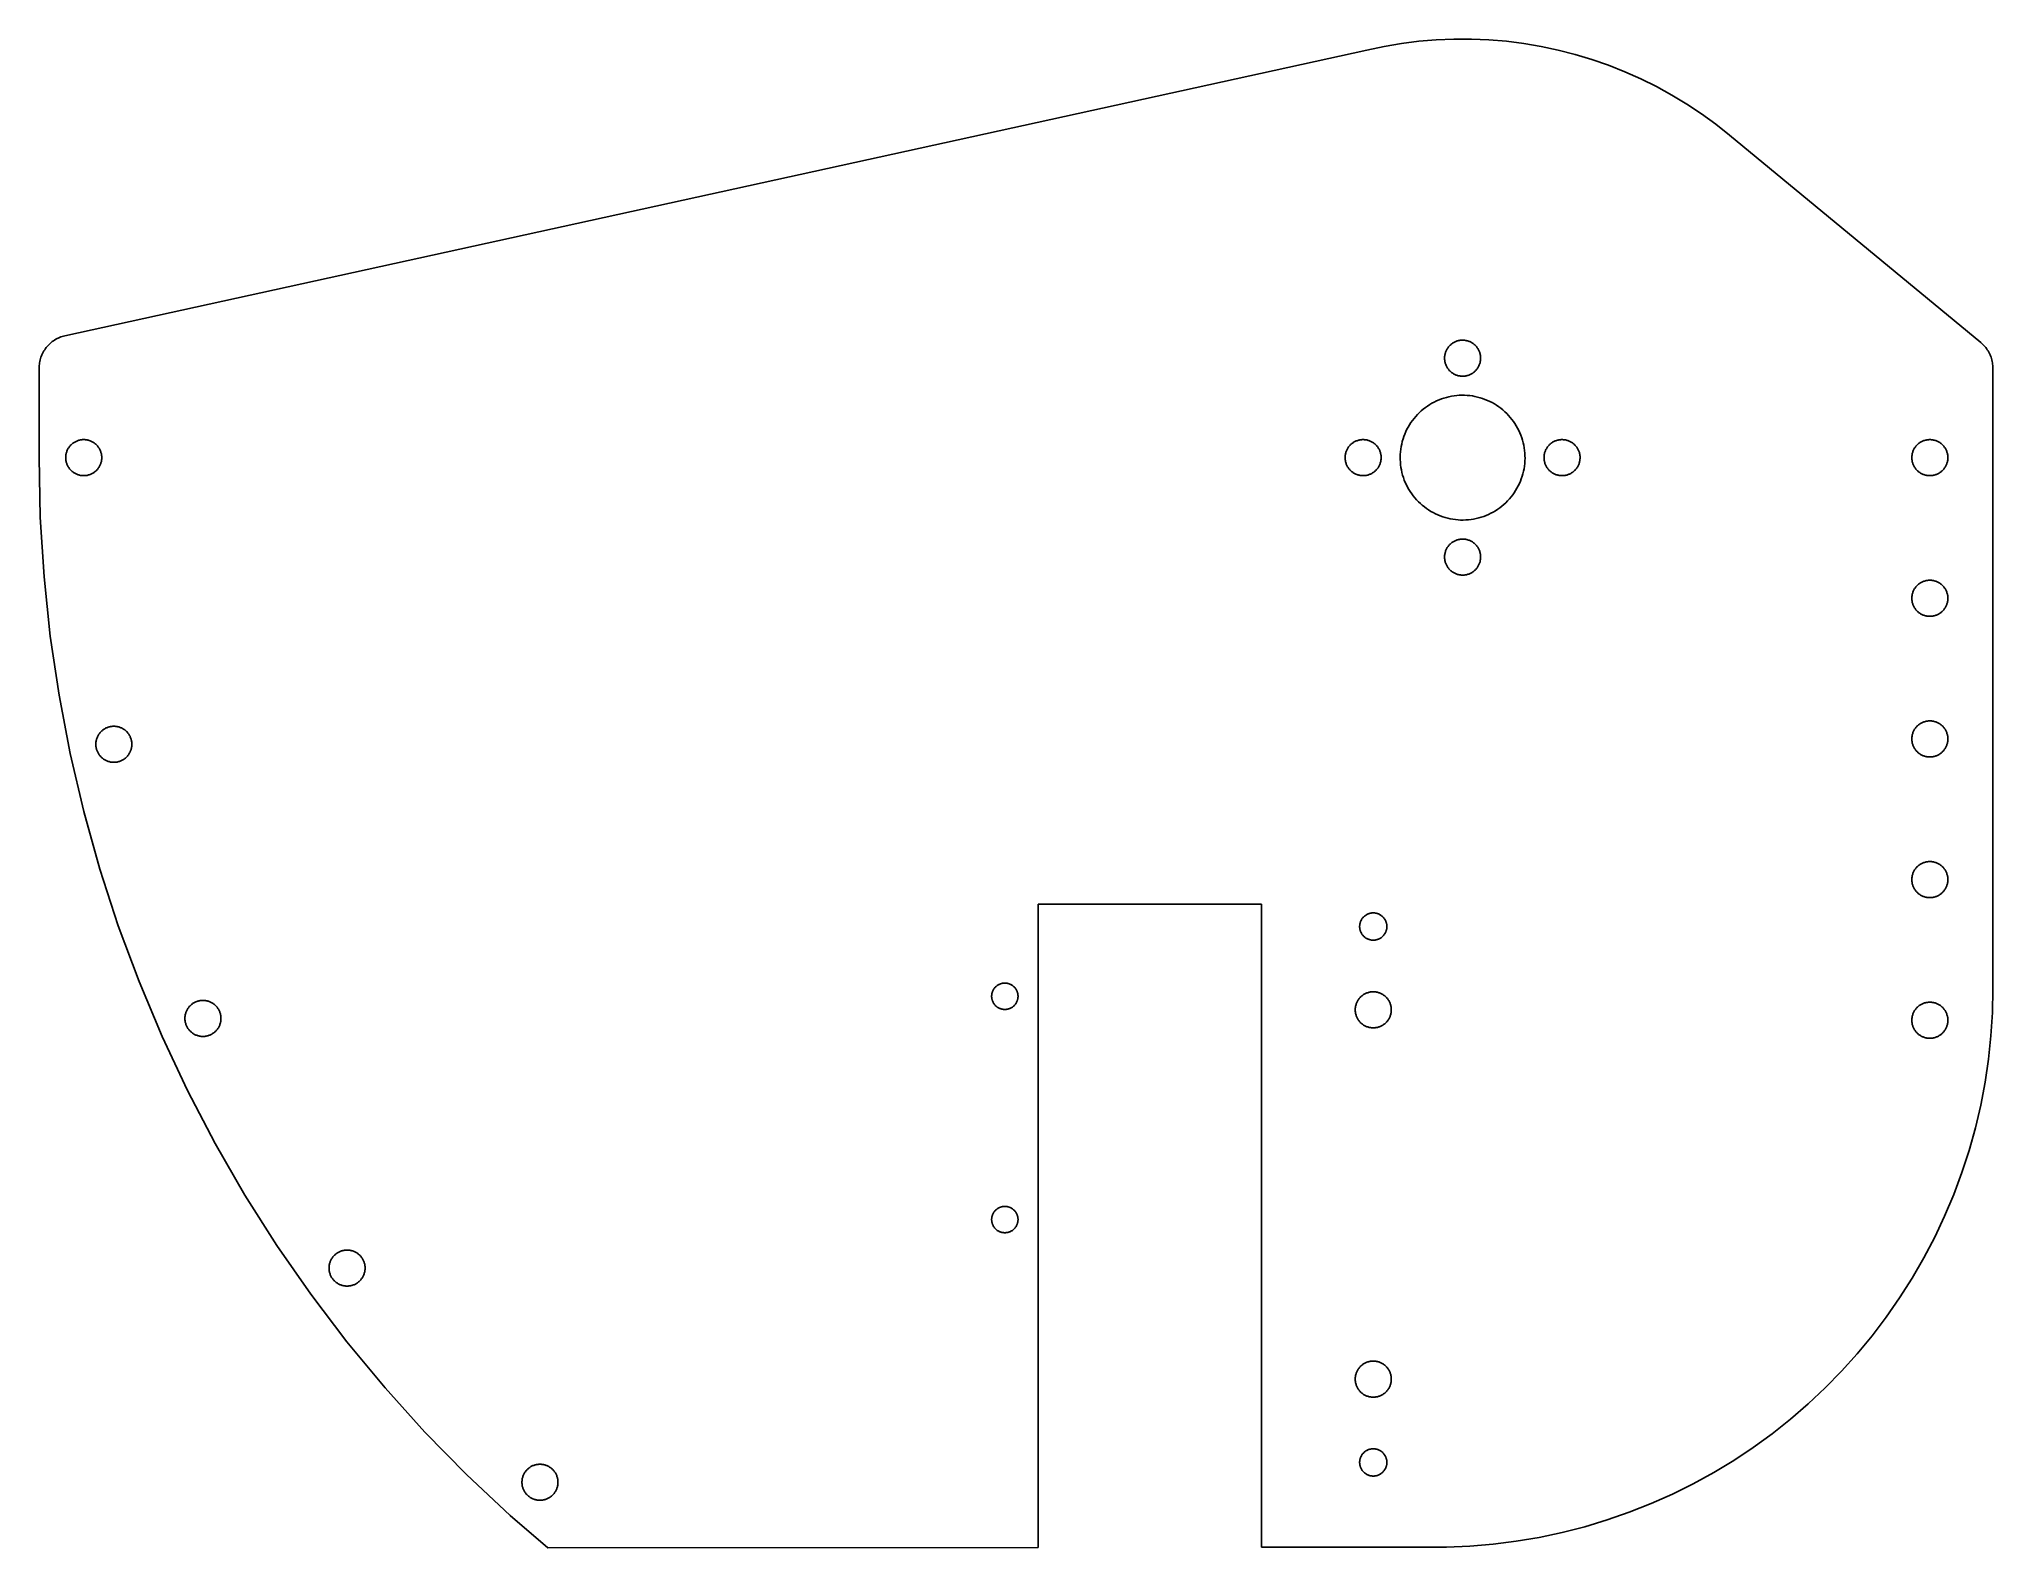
# Model space of a CAD drawing. Header units: metres. Extents: x -162 to 60, y -124 to 48.
import ezdxf

# ---------------------------------------------------------------- set-up
doc = ezdxf.new("R2010")
doc.units = ezdxf.units.M

msp = doc.modelspace()

# ---------------------------------------------------------------- linework, layer by layer
for p, q in [((-8.92387, 46.7813), (-10.8749, 46.3665)), ((-6.95694, 47.1138), (-8.92387, 46.7813)), ((-4.97799, 47.3638), (-6.95694, 47.1138)), ((-2.99013, 47.5308), (-4.97799, 47.3638)), ((-0.997226, 47.6145), (-2.99013, 47.5308)), ((0.997226, 47.6145), (-0.997226, 47.6145)), ((2.99013, 47.5308), (0.997226, 47.6145)), ((4.97799, 47.3638), (2.99013, 47.5308)), ((6.95694, 47.1138), (4.97799, 47.3638)), ((8.92387, 46.7813), (6.95694, 47.1138)), ((10.8749, 46.3665), (8.92387, 46.7813)), ((-10.8749, 46.3665), (-158.985, 13.8693)), ((12.807, 45.8705), (10.8749, 46.3665)), ((14.7169, 45.2937), (12.807, 45.8705)), ((16.6005, 44.638), (14.7169, 45.2937)), ((18.4551, 43.9035), (16.6005, 44.638)), ((20.2774, 43.0923), (18.4551, 43.9035)), ((22.0642, 42.2052), (20.2774, 43.0923)), ((23.8125, 41.2444), (22.0642, 42.2052)), ((25.5186, 40.2111), (23.8125, 41.2444)), ((27.1801, 39.1069), (25.5186, 40.2111)), ((28.794, 37.9345), (27.1801, 39.1069)), ((30.3571, 36.6954), (28.794, 37.9345)), ((58.9433, 13.0953), (30.3571, 36.6954)), ((-160.156, 13.3767), (-160.289, 13.2883)), ((-160.02, 13.4593), (-160.156, 13.3767)), ((-159.88, 13.5364), (-160.02, 13.4593)), ((-159.737, 13.6073), (-159.88, 13.5364)), ((-159.591, 13.672), (-159.737, 13.6073)), ((-159.443, 13.7309), (-159.591, 13.672)), ((-159.292, 13.7833), (-159.443, 13.7309)), ((-159.14, 13.8294), (-159.292, 13.7833)), ((-158.985, 13.8693), (-159.14, 13.8294)), ((-0.362769, 13.331), (-0.27789, 13.3445)), ((-0.27789, 13.3445), (-0.192624, 13.3542)), ((-0.192624, 13.3542), (-0.10697, 13.3608)), ((-0.10697, 13.3608), (-0.021316, 13.3635)), ((-0.021316, 13.3635), (0.064337, 13.3624)), ((0.064337, 13.3624), (0.149991, 13.3581)), ((0.149991, 13.3581), (0.235257, 13.35)), ((0.235257, 13.35), (0.320523, 13.3383)), ((0.320523, 13.3383), (0.405014, 13.3232)), ((-161.762, 11.2609), (-161.805, 11.1075)), ((-161.713, 11.4129), (-161.762, 11.2609)), ((-161.657, 11.5625), (-161.713, 11.4129)), ((-161.596, 11.7094), (-161.657, 11.5625)), ((-161.527, 11.8539), (-161.596, 11.7094)), ((-161.454, 11.9954), (-161.527, 11.8539)), ((-161.374, 12.1334), (-161.454, 11.9954)), ((-161.288, 12.2682), (-161.374, 12.1334)), ((-161.197, 12.3992), (-161.288, 12.2682)), ((-161.101, 12.5264), (-161.197, 12.3992)), ((-160.999, 12.6492), (-161.101, 12.5264)), ((-160.892, 12.7678), (-160.999, 12.6492)), ((-160.78, 12.8818), (-160.892, 12.7678)), ((-160.664, 12.9911), (-160.78, 12.8818)), ((-160.543, 13.0953), (-160.664, 12.9911)), ((-160.419, 13.1945), (-160.543, 13.0953)), ((-160.289, 13.2883), (-160.419, 13.1945)), ((-2.04987, 11.335), (-2.04716, 11.4206)), ((-2.04871, 11.2489), (-2.04987, 11.335)), ((-2.04445, 11.1633), (-2.04871, 11.2489)), ((-2.04716, 11.4206), (-2.04057, 11.5063)), ((-2.03631, 11.078), (-2.04445, 11.1633)), ((-2.04057, 11.5063), (-2.03088, 11.5915)), ((-2.03088, 11.5915), (-2.01732, 11.6764)), ((-2.01732, 11.6764), (-2.00027, 11.7605)), ((-2.00027, 11.7605), (-1.98011, 11.8442)), ((-1.98011, 11.8442), (-1.95608, 11.9264)), ((-1.95608, 11.9264), (-1.92856, 12.0078)), ((-1.92856, 12.0078), (-1.89795, 12.088)), ((-1.89795, 12.088), (-1.86384, 12.1667)), ((-1.86384, 12.1667), (-1.82625, 12.2442)), ((-1.82625, 12.2442), (-1.78594, 12.3198)), ((-1.78594, 12.3198), (-1.74214, 12.3938)), ((-1.74214, 12.3938), (-1.69525, 12.4659)), ((-1.69525, 12.4659), (-1.64564, 12.5357)), ((-1.64564, 12.5357), (-1.59293, 12.6035)), ((-1.59293, 12.6035), (-1.5375, 12.6694)), ((-1.5375, 12.6694), (-1.47937, 12.7326)), ((-1.47937, 12.7326), (-1.41852, 12.793)), ((-1.41852, 12.793), (-1.35534, 12.8512)), ((-1.35534, 12.8512), (-1.28984, 12.9066)), ((-1.28984, 12.9066), (-1.22202, 12.9593)), ((-1.22202, 12.9593), (-1.15226, 13.0089)), ((-1.15226, 13.0089), (-1.08017, 13.0558)), ((-1.08017, 13.0558), (-1.00614, 13.0996)), ((-1.00614, 13.0996), (-0.930563, 13.1399)), ((-0.930563, 13.1399), (-0.853049, 13.1775)), ((-0.853049, 13.1775), (-0.774371, 13.2116)), ((-0.774371, 13.2116), (-0.694144, 13.2422)), ((-0.694144, 13.2422), (-0.612753, 13.2697)), ((-0.612753, 13.2697), (-0.530588, 13.2938)), ((-0.530588, 13.2938), (-0.446872, 13.3143)), ((-0.446872, 13.3143), (-0.362769, 13.331)), ((0.405014, 13.3232), (0.48873, 13.3042)), ((0.48873, 13.3042), (0.571671, 13.2821)), ((0.571671, 13.2821), (0.653836, 13.2566)), ((0.653836, 13.2566), (0.734451, 13.2275)), ((0.734451, 13.2275), (0.813904, 13.1949)), ((0.813904, 13.1949), (0.892194, 13.1593)), ((0.892194, 13.1593), (0.968546, 13.1201)), ((0.968546, 13.1201), (1.04335, 13.0779)), ((1.04335, 13.0779), (1.11621, 13.0329)), ((1.11621, 13.0329), (1.18752, 12.9845)), ((1.18752, 12.9845), (1.25612, 12.9333)), ((1.25612, 12.9333), (1.32318, 12.8794)), ((1.32318, 12.8794), (1.38751, 12.8225)), ((1.38751, 12.8225), (1.44952, 12.7632)), ((1.44952, 12.7632), (1.50882, 12.7012)), ((1.50882, 12.7012), (1.56541, 12.6368)), ((1.56541, 12.6368), (1.61967, 12.5702)), ((1.61967, 12.5702), (1.67083, 12.5012)), ((1.67083, 12.5012), (1.71927, 12.4299)), ((1.71927, 12.4299), (1.76423, 12.357)), ((1.76423, 12.357), (1.80648, 12.2822)), ((1.80648, 12.2822), (1.84562, 12.2058)), ((1.84562, 12.2058), (1.88128, 12.1276)), ((1.88128, 12.1276), (1.91345, 12.0481)), ((1.91345, 12.0481), (1.9429, 11.9675)), ((1.9429, 11.9675), (1.96848, 11.8853)), ((1.96848, 11.8853), (1.99058, 11.8024)), ((1.99058, 11.8024), (2.00918, 11.7187)), ((2.00918, 11.7187), (2.02468, 11.6342)), ((2.02468, 11.6342), (2.03631, 11.5493)), ((2.04057, 11.1206), (2.03088, 11.0354)), ((2.03631, 11.5493), (2.04445, 11.4636)), ((2.04716, 11.2063), (2.04057, 11.1206)), ((2.04445, 11.4636), (2.04871, 11.378)), ((2.04987, 11.2919), (2.04716, 11.2063)), ((2.04871, 11.378), (2.04987, 11.2919)), ((59.0642, 12.9911), (58.9433, 13.0953)), ((59.1805, 12.8818), (59.0642, 12.9911)), ((59.2921, 12.7678), (59.1805, 12.8818)), ((59.3991, 12.6492), (59.2921, 12.7678)), ((59.5006, 12.5264), (59.3991, 12.6492)), ((59.5971, 12.3992), (59.5006, 12.5264)), ((59.6882, 12.2682), (59.5971, 12.3992)), ((59.7739, 12.1334), (59.6882, 12.2682)), ((59.8537, 11.9954), (59.7739, 12.1334)), ((59.9273, 11.8539), (59.8537, 11.9954)), ((59.9956, 11.7094), (59.9273, 11.8539)), ((60.0572, 11.5625), (59.9956, 11.7094)), ((60.113, 11.4129), (60.0572, 11.5625)), ((60.1622, 11.2609), (60.113, 11.4129)), ((60.2052, 11.1075), (60.1622, 11.2609)), ((-161.922, 10.3195), (-161.925, 10.1598)), ((-161.925, 10.1598), (-161.925, 0)), ((-161.911, 10.4784), (-161.922, 10.3195)), ((-161.895, 10.6373), (-161.911, 10.4784)), ((-161.872, 10.7951), (-161.895, 10.6373)), ((-161.842, 10.952), (-161.872, 10.7951)), ((-161.805, 11.1075), (-161.842, 10.952)), ((-2.02468, 10.9927), (-2.03631, 11.078)), ((-2.00918, 10.9082), (-2.02468, 10.9927)), ((-1.99058, 10.8245), (-2.00918, 10.9082)), ((-1.96848, 10.7416), (-1.99058, 10.8245)), ((-1.9429, 10.6598), (-1.96848, 10.7416)), ((-1.91384, 10.5788), (-1.9429, 10.6598)), ((-1.88128, 10.4994), (-1.91384, 10.5788)), ((-1.84562, 10.4215), (-1.88128, 10.4994)), ((-1.80648, 10.3447), (-1.84562, 10.4215)), ((-1.76423, 10.2699), (-1.80648, 10.3447)), ((-1.71889, 10.1971), (-1.76423, 10.2699)), ((-1.67083, 10.1261), (-1.71889, 10.1971)), ((-1.61967, 10.0571), (-1.67083, 10.1261)), ((-1.56541, 9.99048), (-1.61967, 10.0571)), ((-1.50882, 9.92575), (-1.56541, 9.99048)), ((-1.44952, 9.86374), (-1.50882, 9.92575)), ((-1.38751, 9.80444), (-1.44952, 9.86374)), ((-1.32318, 9.74785), (-1.38751, 9.80444)), ((-1.25612, 9.69359), (-1.32318, 9.74785)), ((-1.18752, 9.64243), (-1.25612, 9.69359)), ((-1.11621, 9.59438), (-1.18752, 9.64243)), ((-1.04335, 9.54903), (-1.11621, 9.59438)), ((-0.968546, 9.50678), (-1.04335, 9.54903)), ((-0.892194, 9.46803), (-0.968546, 9.50678)), ((-0.813904, 9.43198), (-0.892194, 9.46803)), ((-0.734451, 9.39981), (-0.813904, 9.43198)), ((-0.653836, 9.37075), (-0.734451, 9.39981)), ((-0.571671, 9.34478), (-0.653836, 9.37075)), ((-0.48873, 9.32269), (-0.571671, 9.34478)), ((-0.405014, 9.30408), (-0.48873, 9.32269)), ((-0.320523, 9.28858), (-0.405014, 9.30408)), ((-0.235257, 9.27695), (-0.320523, 9.28858)), ((-0.149991, 9.26881), (-0.235257, 9.27695)), ((-0.064337, 9.26455), (-0.149991, 9.26881)), ((0.021316, 9.26378), (-0.064337, 9.26455)), ((0.10697, 9.26649), (0.021316, 9.26378)), ((0.192624, 9.27269), (0.10697, 9.26649)), ((0.27789, 9.28238), (0.192624, 9.27269)), ((0.362769, 9.29594), (0.27789, 9.28238)), ((0.446872, 9.313), (0.362769, 9.29594)), ((0.530588, 9.33315), (0.446872, 9.313)), ((0.612753, 9.35718), (0.530588, 9.33315)), ((0.694144, 9.3847), (0.612753, 9.35718)), ((0.774371, 9.41532), (0.694144, 9.3847)), ((0.853049, 9.44942), (0.774371, 9.41532)), ((0.930563, 9.48702), (0.853049, 9.44942)), ((1.00614, 9.52733), (0.930563, 9.48702)), ((1.08017, 9.57112), (1.00614, 9.52733)), ((1.15226, 9.61802), (1.08017, 9.57112)), ((1.22202, 9.66763), (1.15226, 9.61802)), ((1.28984, 9.72034), (1.22202, 9.66763)), ((1.35534, 9.77576), (1.28984, 9.72034)), ((1.41852, 9.8339), (1.35534, 9.77576)), ((1.47937, 9.89474), (1.41852, 9.8339)), ((1.5375, 9.95792), (1.47937, 9.89474)), ((1.59293, 10.0234), (1.5375, 9.95792)), ((1.64564, 10.0912), (1.59293, 10.0234)), ((1.69525, 10.1614), (1.64564, 10.0912)), ((1.74214, 10.2331), (1.69525, 10.1614)), ((1.78594, 10.3071), (1.74214, 10.2331)), ((1.82625, 10.3827), (1.78594, 10.3071)), ((1.86384, 10.4602), (1.82625, 10.3827)), ((1.89795, 10.5389), (1.86384, 10.4602)), ((1.92856, 10.6191), (1.89795, 10.5389)), ((1.95608, 10.7005), (1.92856, 10.6191)), ((1.98011, 10.7831), (1.95608, 10.7005)), ((2.00027, 10.8664), (1.98011, 10.7831)), ((2.01732, 10.9505), (2.00027, 10.8664)), ((2.03088, 11.0354), (2.01732, 10.9505)), ((60.2417, 10.952), (60.2052, 11.1075)), ((60.2715, 10.7951), (60.2417, 10.952)), ((60.2948, 10.6373), (60.2715, 10.7951)), ((60.3114, 10.4784), (60.2948, 10.6373)), ((60.3215, 10.3195), (60.3114, 10.4784)), ((60.325, 10.1598), (60.3215, 10.3195)), ((60.325, -60.4517), (60.325, 10.1598)), ((-2.68239, 6.57363), (-2.40489, 6.68021)), ((-2.40489, 6.68021), (-2.12313, 6.77478)), ((-2.12313, 6.77478), (-1.83748, 6.85772)), ((-1.83748, 6.85772), (-1.54874, 6.92865)), ((-1.54874, 6.92865), (-1.25729, 6.98756)), ((-1.25729, 6.98756), (-0.963507, 7.03407)), ((-0.963507, 7.03407), (-0.667789, 7.06817)), ((-0.667789, 7.06817), (-0.371295, 7.09026)), ((-0.371295, 7.09026), (-0.074026, 7.09957)), ((-0.074026, 7.09957), (0.222855, 7.09647)), ((0.222855, 7.09647), (0.519736, 7.08058)), ((0.519736, 7.08058), (0.815842, 7.05267)), ((0.815842, 7.05267), (1.1104, 7.01236)), ((1.1104, 7.01236), (1.40302, 6.95965)), ((1.40302, 6.95965), (1.69331, 6.89493)), ((1.69331, 6.89493), (1.9805, 6.8178)), ((1.9805, 6.8178), (2.26459, 6.72905)), ((2.26459, 6.72905), (2.54442, 6.62828)), ((-5.69965, 4.23307), (-5.51749, 4.46794)), ((-5.51749, 4.46794), (-5.32564, 4.69506)), ((-5.32564, 4.69506), (-5.12411, 4.91404)), ((-5.12411, 4.91404), (-4.91404, 5.12411)), ((-4.91404, 5.12411), (-4.69506, 5.32564)), ((-4.69506, 5.32564), (-4.46794, 5.51749)), ((-4.46794, 5.51749), (-4.23307, 5.69965)), ((-4.23307, 5.69965), (-3.99045, 5.87212)), ((-3.99045, 5.87212), (-3.74124, 6.03413)), ((-3.74124, 6.03413), (-3.48506, 6.18528)), ((-3.48506, 6.18528), (-3.22306, 6.32597)), ((-3.22306, 6.32597), (-2.95525, 6.45542)), ((-2.95525, 6.45542), (-2.68239, 6.57363)), ((2.54442, 6.62828), (2.8196, 6.51588)), ((2.8196, 6.51588), (3.09012, 6.39225)), ((3.09012, 6.39225), (3.35483, 6.25698)), ((3.35483, 6.25698), (3.61412, 6.11087)), ((3.61412, 6.11087), (3.86682, 5.95429)), ((3.86682, 5.95429), (4.11254, 5.78724)), ((4.11254, 5.78724), (4.35128, 5.60974)), ((4.35128, 5.60974), (4.58267, 5.42292)), ((4.58267, 5.42292), (4.80552, 5.22604)), ((4.80552, 5.22604), (5.02024, 5.02024)), ((5.02024, 5.02024), (5.22604, 4.80552)), ((5.22604, 4.80552), (5.42292, 4.58267)), ((5.42292, 4.58267), (5.60974, 4.35128)), ((-6.77478, 2.12313), (-6.68021, 2.40489)), ((-6.68021, 2.40489), (-6.57363, 2.68239)), ((-6.57363, 2.68239), (-6.45542, 2.95525)), ((-6.45542, 2.95525), (-6.32597, 3.22306)), ((-6.32597, 3.22306), (-6.18528, 3.48506)), ((-6.18528, 3.48506), (-6.03413, 3.74124)), ((-6.03413, 3.74124), (-5.87212, 3.99045)), ((-5.87212, 3.99045), (-5.69965, 4.23307)), ((5.60974, 4.35128), (5.78724, 4.11254)), ((5.78724, 4.11254), (5.95429, 3.86682)), ((5.95429, 3.86682), (6.11087, 3.61412)), ((6.11087, 3.61412), (6.25698, 3.35483)), ((6.25698, 3.35483), (6.39225, 3.09012)), ((6.39225, 3.09012), (6.51588, 2.8196)), ((6.51588, 2.8196), (6.62828, 2.54442)), ((6.62828, 2.54442), (6.72905, 2.26459)), ((6.72905, 2.26459), (6.8178, 1.9805)), ((-161.925, 0), (-161.783, -6.78059)), ((-158.895, 0), (-158.893, 0.085654)), ((-158.893, -0.085654), (-158.895, 0)), ((-158.893, 0.085654), (-158.888, 0.171307)), ((-158.888, 0.171307), (-158.879, 0.256573)), ((-158.879, 0.256573), (-158.866, 0.34184)), ((-158.866, 0.34184), (-158.85, 0.425943)), ((-158.85, 0.425943), (-158.83, 0.509659)), ((-158.83, 0.509659), (-158.807, 0.592212)), ((-158.807, 0.592212), (-158.781, 0.67399)), ((-158.781, 0.67399), (-158.751, 0.754605)), ((-158.751, 0.754605), (-158.717, 0.83367)), ((-158.717, 0.83367), (-158.681, 0.911185)), ((-158.681, 0.911185), (-158.641, 0.987537)), ((-158.641, 0.987537), (-158.598, 1.06195)), ((-158.598, 1.06195), (-158.552, 1.13443)), ((-158.552, 1.13443), (-158.503, 1.20458)), ((-158.503, 1.20458), (-158.452, 1.27318)), ((-158.452, 1.27318), (-158.397, 1.33945)), ((-158.397, 1.33945), (-158.339, 1.40302)), ((-158.339, 1.40302), (-158.279, 1.46464)), ((-158.279, 1.46464), (-158.217, 1.52316)), ((-158.217, 1.52316), (-158.152, 1.57936)), ((-158.152, 1.57936), (-158.084, 1.63285)), ((-158.084, 1.63285), (-158.015, 1.68323)), ((-158.015, 1.68323), (-157.943, 1.73051)), ((-157.943, 1.73051), (-157.87, 1.77509)), ((-157.87, 1.77509), (-157.795, 1.81656)), ((-157.795, 1.81656), (-157.718, 1.85454)), ((-157.718, 1.85454), (-157.639, 1.88981)), ((-157.639, 1.88981), (-157.559, 1.9212)), ((-157.559, 1.9212), (-157.478, 1.94949)), ((-157.478, 1.94949), (-157.396, 1.9743)), ((-157.396, 1.9743), (-157.313, 1.99561)), ((-157.313, 1.99561), (-157.229, 2.01344)), ((-157.229, 2.01344), (-157.144, 2.02778)), ((-157.144, 2.02778), (-157.059, 2.03864)), ((-157.059, 2.03864), (-156.973, 2.04561)), ((-156.973, 2.04561), (-156.888, 2.04949)), ((-156.888, 2.04949), (-156.802, 2.04949)), ((-156.802, 2.04949), (-156.716, 2.04561)), ((-156.716, 2.04561), (-156.63, 2.03864)), ((-156.63, 2.03864), (-156.545, 2.02778)), ((-156.545, 2.02778), (-156.461, 2.01344)), ((-156.461, 2.01344), (-156.377, 1.99561)), ((-156.377, 1.99561), (-156.294, 1.9743)), ((-156.294, 1.9743), (-156.211, 1.94949)), ((-156.211, 1.94949), (-156.13, 1.9212)), ((-156.13, 1.9212), (-156.051, 1.88981)), ((-156.051, 1.88981), (-155.972, 1.85454)), ((-155.972, 1.85454), (-155.895, 1.81656)), ((-155.895, 1.81656), (-155.82, 1.77509)), ((-155.82, 1.77509), (-155.746, 1.73051)), ((-155.746, 1.73051), (-155.675, 1.68323)), ((-155.675, 1.68323), (-155.605, 1.63285)), ((-155.605, 1.63285), (-155.538, 1.57936)), ((-155.538, 1.57936), (-155.473, 1.52316)), ((-155.473, 1.52316), (-155.411, 1.46464)), ((-155.411, 1.46464), (-155.351, 1.40302)), ((-155.351, 1.40302), (-155.293, 1.33945)), ((-155.293, 1.33945), (-155.238, 1.27318)), ((-155.238, 1.27318), (-155.186, 1.20458)), ((-155.186, 1.20458), (-155.137, 1.13443)), ((-155.137, 1.13443), (-155.091, 1.06195)), ((-155.091, 1.06195), (-155.048, 0.987537)), ((-155.048, 0.987537), (-155.009, 0.911185)), ((-155.009, 0.911185), (-154.972, 0.83367)), ((-154.972, 0.83367), (-154.939, 0.754605)), ((-154.939, 0.754605), (-154.909, 0.67399)), ((-154.909, 0.67399), (-154.882, 0.592212)), ((-154.882, 0.592212), (-154.859, 0.509659)), ((-154.859, 0.509659), (-154.84, 0.425943)), ((-154.84, 0.425943), (-154.823, 0.34184)), ((-154.823, 0.34184), (-154.811, 0.256573)), ((-154.811, 0.256573), (-154.802, 0.171307)), ((-154.802, 0.171307), (-154.797, 0.085654)), ((-154.797, 0.085654), (-154.795, 0)), ((-154.795, 0), (-154.797, -0.085654)), ((-13.3635, 0.021316), (-13.3608, 0.10697)), ((-13.3624, -0.064337), (-13.3635, 0.021316)), ((-13.3608, 0.10697), (-13.3542, 0.192624)), ((-13.3542, 0.192624), (-13.3445, 0.27789)), ((-13.3445, 0.27789), (-13.331, 0.362769)), ((-13.331, 0.362769), (-13.3143, 0.446872)), ((-13.3143, 0.446872), (-13.2938, 0.530588)), ((-13.2938, 0.530588), (-13.2697, 0.612753)), ((-13.2697, 0.612753), (-13.2422, 0.694144)), ((-13.2422, 0.694144), (-13.2116, 0.774371)), ((-13.2116, 0.774371), (-13.1775, 0.853049)), ((-13.1775, 0.853049), (-13.1399, 0.930563)), ((-13.1399, 0.930563), (-13.0996, 1.00614)), ((-13.0996, 1.00614), (-13.0558, 1.08017)), ((-13.0558, 1.08017), (-13.0089, 1.15226)), ((-13.0089, 1.15226), (-12.9593, 1.22202)), ((-12.9593, 1.22202), (-12.9066, 1.28984)), ((-12.9066, 1.28984), (-12.8512, 1.35534)), ((-12.8512, 1.35534), (-12.793, 1.41852)), ((-12.793, 1.41852), (-12.7326, 1.47937)), ((-12.7326, 1.47937), (-12.6694, 1.5375)), ((-12.6694, 1.5375), (-12.6035, 1.59293)), ((-12.6035, 1.59293), (-12.5357, 1.64564)), ((-12.5357, 1.64564), (-12.4659, 1.69525)), ((-12.4659, 1.69525), (-12.3938, 1.74214)), ((-12.3938, 1.74214), (-12.3198, 1.78594)), ((-12.3198, 1.78594), (-12.2442, 1.82625)), ((-12.2442, 1.82625), (-12.1667, 1.86384)), ((-12.1667, 1.86384), (-12.088, 1.89795)), ((-12.088, 1.89795), (-12.0078, 1.92856)), ((-12.0078, 1.92856), (-11.9264, 1.95608)), ((-11.9264, 1.95608), (-11.8442, 1.98011)), ((-11.8442, 1.98011), (-11.7605, 2.00027)), ((-11.7605, 2.00027), (-11.6764, 2.01732)), ((-11.6764, 2.01732), (-11.5915, 2.03088)), ((-11.5915, 2.03088), (-11.5063, 2.04057)), ((-11.5063, 2.04057), (-11.4206, 2.04716)), ((-11.4206, 2.04716), (-11.335, 2.04987)), ((-11.335, 2.04987), (-11.2489, 2.04871)), ((-11.2489, 2.04871), (-11.1633, 2.04445)), ((-11.1633, 2.04445), (-11.078, 2.03631)), ((-11.078, 2.03631), (-10.9927, 2.02468)), ((-10.9927, 2.02468), (-10.9082, 2.00918)), ((-10.9082, 2.00918), (-10.8245, 1.99058)), ((-10.8245, 1.99058), (-10.7416, 1.96848)), ((-10.7416, 1.96848), (-10.6598, 1.9429)), ((-10.6598, 1.9429), (-10.5788, 1.91384)), ((-10.5788, 1.91384), (-10.4994, 1.88128)), ((-10.4994, 1.88128), (-10.4215, 1.84562)), ((-10.4215, 1.84562), (-10.3447, 1.80648)), ((-10.3447, 1.80648), (-10.2699, 1.76423)), ((-10.2699, 1.76423), (-10.1971, 1.71889)), ((-10.1971, 1.71889), (-10.1261, 1.67083)), ((-10.1261, 1.67083), (-10.0571, 1.61967)), ((-10.0571, 1.61967), (-9.99048, 1.56541)), ((-9.99048, 1.56541), (-9.92575, 1.50882)), ((-9.92575, 1.50882), (-9.86374, 1.44952)), ((-9.86374, 1.44952), (-9.80444, 1.38751)), ((-9.80444, 1.38751), (-9.74785, 1.32318)), ((-9.74785, 1.32318), (-9.69359, 1.25612)), ((-9.69359, 1.25612), (-9.64243, 1.18752)), ((-9.64243, 1.18752), (-9.59438, 1.11621)), ((-9.59438, 1.11621), (-9.54903, 1.04335)), ((-9.54903, 1.04335), (-9.50678, 0.968546)), ((-9.50678, 0.968546), (-9.46803, 0.892194)), ((-9.46803, 0.892194), (-9.43198, 0.813904)), ((-9.43198, 0.813904), (-9.39981, 0.734451)), ((-9.39981, 0.734451), (-9.37075, 0.653836)), ((-9.37075, 0.653836), (-9.34478, 0.571671)), ((-9.34478, 0.571671), (-9.32269, 0.48873)), ((-9.32269, 0.48873), (-9.30408, 0.405014)), ((-9.30408, 0.405014), (-9.28858, 0.320523)), ((-9.28858, 0.320523), (-9.27695, 0.235257)), ((-9.27695, 0.235257), (-9.26881, 0.149991)), ((-9.26881, 0.149991), (-9.26455, 0.064337)), ((-9.26455, 0.064337), (-9.26378, -0.021316)), ((-7.09957, 0.074026), (-7.09026, 0.371295)), ((-7.09647, -0.222855), (-7.09957, 0.074026)), ((-7.09026, 0.371295), (-7.06817, 0.667789)), ((-7.06817, 0.667789), (-7.03407, 0.963507)), ((-7.03407, 0.963507), (-6.98756, 1.25729)), ((-6.98756, 1.25729), (-6.92865, 1.54874)), ((-6.92865, 1.54874), (-6.85772, 1.83748)), ((-6.85772, 1.83748), (-6.77478, 2.12313)), ((6.8178, 1.9805), (6.89493, 1.69331)), ((6.89493, 1.69331), (6.95965, 1.40302)), ((6.95965, 1.40302), (7.01236, 1.1104)), ((7.01236, 1.1104), (7.05267, 0.815842)), ((7.05267, 0.815842), (7.08058, 0.519736)), ((7.08058, 0.519736), (7.09647, 0.222855)), ((7.09647, 0.222855), (7.09957, -0.074026)), ((9.26378, 0.021316), (9.26649, 0.10697)), ((9.26455, -0.064337), (9.26378, 0.021316)), ((9.26649, 0.10697), (9.27269, 0.192624)), ((9.27269, 0.192624), (9.28238, 0.27789)), ((9.28238, 0.27789), (9.29594, 0.362769)), ((9.29594, 0.362769), (9.313, 0.446872)), ((9.313, 0.446872), (9.33315, 0.530588)), ((9.33315, 0.530588), (9.35718, 0.612753)), ((9.35718, 0.612753), (9.3847, 0.694144)), ((9.3847, 0.694144), (9.41532, 0.774371)), ((9.41532, 0.774371), (9.44942, 0.853049)), ((9.44942, 0.853049), (9.48702, 0.930563)), ((9.48702, 0.930563), (9.52733, 1.00614)), ((9.52733, 1.00614), (9.57112, 1.08017)), ((9.57112, 1.08017), (9.61802, 1.15226)), ((9.61802, 1.15226), (9.66763, 1.22202)), ((9.66763, 1.22202), (9.72034, 1.28984)), ((9.72034, 1.28984), (9.77576, 1.35534)), ((9.77576, 1.35534), (9.8339, 1.41852)), ((9.8339, 1.41852), (9.89474, 1.47937)), ((9.89474, 1.47937), (9.95792, 1.5375)), ((9.95792, 1.5375), (10.0234, 1.59293)), ((10.0234, 1.59293), (10.0912, 1.64564)), ((10.0912, 1.64564), (10.1614, 1.69525)), ((10.1614, 1.69525), (10.2331, 1.74214)), ((10.2331, 1.74214), (10.3071, 1.78594)), ((10.3071, 1.78594), (10.3827, 1.82625)), ((10.3827, 1.82625), (10.4602, 1.86384)), ((10.4602, 1.86384), (10.5389, 1.89795)), ((10.5389, 1.89795), (10.6191, 1.92856)), ((10.6191, 1.92856), (10.7005, 1.95608)), ((10.7005, 1.95608), (10.7831, 1.98011)), ((10.7831, 1.98011), (10.8664, 2.00027)), ((10.8664, 2.00027), (10.9505, 2.01732)), ((10.9505, 2.01732), (11.0354, 2.03088)), ((11.0354, 2.03088), (11.1206, 2.04057)), ((11.1206, 2.04057), (11.2063, 2.04716)), ((11.2063, 2.04716), (11.2919, 2.04987)), ((11.2919, 2.04987), (11.378, 2.04871)), ((11.378, 2.04871), (11.4636, 2.04445)), ((11.4636, 2.04445), (11.5493, 2.03631)), ((11.5493, 2.03631), (11.6342, 2.02468)), ((11.6342, 2.02468), (11.7187, 2.00918)), ((11.7187, 2.00918), (11.8024, 1.99058)), ((11.8024, 1.99058), (11.8853, 1.96848)), ((11.8853, 1.96848), (11.9675, 1.9429)), ((11.9675, 1.9429), (12.0481, 1.91345)), ((12.0481, 1.91345), (12.1276, 1.88128)), ((12.1276, 1.88128), (12.2058, 1.84562)), ((12.2058, 1.84562), (12.2822, 1.80648)), ((12.2822, 1.80648), (12.357, 1.76423)), ((12.357, 1.76423), (12.4299, 1.71927)), ((12.4299, 1.71927), (12.5012, 1.67083)), ((12.5012, 1.67083), (12.5702, 1.61967)), ((12.5702, 1.61967), (12.6368, 1.56541)), ((12.6368, 1.56541), (12.7012, 1.50882)), ((12.7012, 1.50882), (12.7632, 1.44952)), ((12.7632, 1.44952), (12.8225, 1.38751)), ((12.8225, 1.38751), (12.8794, 1.32318)), ((12.8794, 1.32318), (12.9333, 1.25612)), ((12.9333, 1.25612), (12.9845, 1.18752)), ((12.9845, 1.18752), (13.0329, 1.11621)), ((13.0329, 1.11621), (13.0779, 1.04335)), ((13.0779, 1.04335), (13.1201, 0.968546)), ((13.1201, 0.968546), (13.1593, 0.892194)), ((13.1593, 0.892194), (13.1949, 0.813904)), ((13.1949, 0.813904), (13.2275, 0.734451)), ((13.2275, 0.734451), (13.2566, 0.653836)), ((13.2566, 0.653836), (13.2821, 0.571671)), ((13.2821, 0.571671), (13.3042, 0.48873)), ((13.3042, 0.48873), (13.3232, 0.405014)), ((13.3232, 0.405014), (13.3383, 0.320523)), ((13.3383, 0.320523), (13.35, 0.235257)), ((13.35, 0.235257), (13.3581, 0.149991)), ((13.3581, 0.149991), (13.3624, 0.064337)), ((13.3624, 0.064337), (13.3635, -0.021316)), ((51.1004, 0.042633), (51.1039, 0.128674)), ((51.1004, -0.042633), (51.1004, 0.042633)), ((51.1039, 0.128674), (51.1112, 0.21394)), ((51.1112, 0.21394), (51.1217, 0.299207)), ((51.1217, 0.299207), (51.136, 0.384085)), ((51.136, 0.384085), (51.1539, 0.467801)), ((51.1539, 0.467801), (51.1752, 0.551129)), ((51.1752, 0.551129), (51.2, 0.633295)), ((51.2, 0.633295), (51.2283, 0.714297)), ((51.2283, 0.714297), (51.26, 0.794138)), ((51.26, 0.794138), (51.2949, 0.872815)), ((51.2949, 0.872815), (51.3333, 0.949554)), ((51.3333, 0.949554), (51.3744, 1.02474)), ((51.3744, 1.02474), (51.419, 1.09838)), ((51.419, 1.09838), (51.4666, 1.1697)), ((51.4666, 1.1697), (51.517, 1.23907)), ((51.517, 1.23907), (51.5701, 1.30651)), ((51.5701, 1.30651), (51.6263, 1.37162)), ((51.6263, 1.37162), (51.6852, 1.43402)), ((51.6852, 1.43402), (51.7465, 1.49409)), ((51.7465, 1.49409), (51.8104, 1.55184)), ((51.8104, 1.55184), (51.8763, 1.60649)), ((51.8763, 1.60649), (51.9449, 1.65843)), ((51.9449, 1.65843), (52.0154, 1.70726)), ((52.0154, 1.70726), (52.0879, 1.75338)), ((52.0879, 1.75338), (52.1623, 1.7964)), ((52.1623, 1.7964), (52.2383, 1.83593)), ((52.2383, 1.83593), (52.3162, 1.87275)), ((52.3162, 1.87275), (52.3953, 1.9057)), ((52.3953, 1.9057), (52.4755, 1.93593)), ((52.4755, 1.93593), (52.5573, 1.96228)), ((52.5573, 1.96228), (52.6402, 1.98554)), ((52.6402, 1.98554), (52.7235, 2.00492)), ((52.7235, 2.00492), (52.808, 2.02119)), ((52.808, 2.02119), (52.8929, 2.0336)), ((52.8929, 2.0336), (52.9782, 2.04251)), ((52.9782, 2.04251), (53.0638, 2.04794)), ((53.0638, 2.04794), (53.1499, 2.04987)), ((53.1499, 2.04987), (53.2355, 2.04794)), ((53.2355, 2.04794), (53.3212, 2.04251)), ((53.3212, 2.04251), (53.4068, 2.0336)), ((53.4068, 2.0336), (53.4917, 2.02119)), ((53.4917, 2.02119), (53.5762, 2.00492)), ((53.5762, 2.00492), (53.6595, 1.98554)), ((53.6595, 1.98554), (53.7425, 1.96228)), ((53.7425, 1.96228), (53.8238, 1.93593)), ((53.8238, 1.93593), (53.9045, 1.9057)), ((53.9045, 1.9057), (53.9835, 1.87275)), ((53.9835, 1.87275), (54.0614, 1.83593)), ((54.0614, 1.83593), (54.1374, 1.7964)), ((54.1374, 1.7964), (54.2118, 1.75338)), ((54.2118, 1.75338), (54.2843, 1.70726)), ((54.2843, 1.70726), (54.3548, 1.65843)), ((54.3548, 1.65843), (54.423, 1.60649)), ((54.423, 1.60649), (54.4893, 1.55184)), ((54.4893, 1.55184), (54.5533, 1.49409)), ((54.5533, 1.49409), (54.6145, 1.43402)), ((54.6145, 1.43402), (54.6734, 1.37162)), ((54.6734, 1.37162), (54.7292, 1.30651)), ((54.7292, 1.30651), (54.7827, 1.23907)), ((54.7827, 1.23907), (54.8331, 1.1697)), ((54.8331, 1.1697), (54.8808, 1.09838)), ((54.8808, 1.09838), (54.9253, 1.02474)), ((54.9253, 1.02474), (54.9664, 0.949554)), ((54.9664, 0.949554), (55.0048, 0.872815)), ((55.0048, 0.872815), (55.0397, 0.794138)), ((55.0397, 0.794138), (55.0711, 0.714297)), ((55.0711, 0.714297), (55.0993, 0.633295)), ((55.0993, 0.633295), (55.1242, 0.551129)), ((55.1242, 0.551129), (55.1455, 0.467801)), ((55.1455, 0.467801), (55.1637, 0.384085)), ((55.1637, 0.384085), (55.1776, 0.299207)), ((55.1776, 0.299207), (55.1885, 0.21394)), ((55.1885, 0.21394), (55.1959, 0.128674)), ((55.1959, 0.128674), (55.1993, 0.042633)), ((55.1993, 0.042633), (55.1993, -0.042633)), ((-158.888, -0.171307), (-158.893, -0.085654)), ((-158.879, -0.256573), (-158.888, -0.171307)), ((-158.866, -0.34184), (-158.879, -0.256573)), ((-158.85, -0.425943), (-158.866, -0.34184)), ((-158.83, -0.509659), (-158.85, -0.425943)), ((-158.807, -0.592212), (-158.83, -0.509659)), ((-158.781, -0.67399), (-158.807, -0.592212)), ((-158.751, -0.754605), (-158.781, -0.67399)), ((-158.717, -0.83367), (-158.751, -0.754605)), ((-158.681, -0.911185), (-158.717, -0.83367)), ((-158.641, -0.987537), (-158.681, -0.911185)), ((-158.598, -1.06195), (-158.641, -0.987537)), ((-158.552, -1.13443), (-158.598, -1.06195)), ((-158.503, -1.20458), (-158.552, -1.13443)), ((-158.452, -1.27318), (-158.503, -1.20458)), ((-158.397, -1.33945), (-158.452, -1.27318)), ((-158.339, -1.40302), (-158.397, -1.33945)), ((-158.279, -1.46464), (-158.339, -1.40302)), ((-158.217, -1.52316), (-158.279, -1.46464)), ((-158.152, -1.57936), (-158.217, -1.52316)), ((-158.084, -1.63285), (-158.152, -1.57936)), ((-158.015, -1.68323), (-158.084, -1.63285)), ((-157.943, -1.73051), (-158.015, -1.68323)), ((-157.87, -1.77509), (-157.943, -1.73051)), ((-157.795, -1.81656), (-157.87, -1.77509)), ((-157.718, -1.85454), (-157.795, -1.81656)), ((-157.639, -1.88981), (-157.718, -1.85454)), ((-157.559, -1.9212), (-157.639, -1.88981)), ((-157.478, -1.94949), (-157.559, -1.9212)), ((-157.396, -1.9743), (-157.478, -1.94949)), ((-157.313, -1.99561), (-157.396, -1.9743)), ((-157.229, -2.01344), (-157.313, -1.99561)), ((-157.144, -2.02778), (-157.229, -2.01344)), ((-157.059, -2.03864), (-157.144, -2.02778)), ((-156.973, -2.04561), (-157.059, -2.03864)), ((-156.888, -2.04949), (-156.973, -2.04561)), ((-156.802, -2.04949), (-156.888, -2.04949)), ((-156.716, -2.04561), (-156.802, -2.04949)), ((-156.63, -2.03864), (-156.716, -2.04561)), ((-156.545, -2.02778), (-156.63, -2.03864)), ((-156.461, -2.01344), (-156.545, -2.02778)), ((-156.377, -1.99561), (-156.461, -2.01344)), ((-156.294, -1.9743), (-156.377, -1.99561)), ((-156.211, -1.94949), (-156.294, -1.9743)), ((-156.13, -1.9212), (-156.211, -1.94949)), ((-156.051, -1.88981), (-156.13, -1.9212)), ((-155.972, -1.85454), (-156.051, -1.88981)), ((-155.895, -1.81656), (-155.972, -1.85454)), ((-155.82, -1.77509), (-155.895, -1.81656)), ((-155.746, -1.73051), (-155.82, -1.77509)), ((-155.675, -1.68323), (-155.746, -1.73051)), ((-155.605, -1.63285), (-155.675, -1.68323)), ((-155.538, -1.57936), (-155.605, -1.63285)), ((-155.473, -1.52316), (-155.538, -1.57936)), ((-155.411, -1.46464), (-155.473, -1.52316)), ((-155.351, -1.40302), (-155.411, -1.46464)), ((-155.293, -1.33945), (-155.351, -1.40302)), ((-155.238, -1.27318), (-155.293, -1.33945)), ((-155.186, -1.20458), (-155.238, -1.27318)), ((-155.137, -1.13443), (-155.186, -1.20458)), ((-155.091, -1.06195), (-155.137, -1.13443)), ((-155.048, -0.987537), (-155.091, -1.06195)), ((-155.009, -0.911185), (-155.048, -0.987537)), ((-154.972, -0.83367), (-155.009, -0.911185)), ((-154.939, -0.754605), (-154.972, -0.83367)), ((-154.909, -0.67399), (-154.939, -0.754605)), ((-154.882, -0.592212), (-154.909, -0.67399)), ((-154.859, -0.509659), (-154.882, -0.592212)), ((-154.84, -0.425943), (-154.859, -0.509659)), ((-154.823, -0.34184), (-154.84, -0.425943)), ((-154.811, -0.256573), (-154.823, -0.34184)), ((-154.802, -0.171307), (-154.811, -0.256573)), ((-154.797, -0.085654), (-154.802, -0.171307)), ((-13.3581, -0.149991), (-13.3624, -0.064337)), ((-13.35, -0.235257), (-13.3581, -0.149991)), ((-13.3383, -0.320523), (-13.35, -0.235257)), ((-13.3232, -0.405014), (-13.3383, -0.320523)), ((-13.3042, -0.48873), (-13.3232, -0.405014)), ((-13.2821, -0.571671), (-13.3042, -0.48873)), ((-13.2566, -0.653836), (-13.2821, -0.571671)), ((-13.2275, -0.734451), (-13.2566, -0.653836)), ((-13.1949, -0.813904), (-13.2275, -0.734451)), ((-13.1593, -0.892194), (-13.1949, -0.813904)), ((-13.1201, -0.968546), (-13.1593, -0.892194)), ((-13.0779, -1.04335), (-13.1201, -0.968546)), ((-13.0329, -1.11621), (-13.0779, -1.04335)), ((-12.9845, -1.18752), (-13.0329, -1.11621)), ((-12.9333, -1.25612), (-12.9845, -1.18752)), ((-12.8794, -1.32318), (-12.9333, -1.25612)), ((-12.8225, -1.38751), (-12.8794, -1.32318)), ((-12.7632, -1.44952), (-12.8225, -1.38751)), ((-12.7012, -1.50882), (-12.7632, -1.44952)), ((-12.6368, -1.56541), (-12.7012, -1.50882)), ((-12.5702, -1.61967), (-12.6368, -1.56541)), ((-12.5012, -1.67083), (-12.5702, -1.61967)), ((-12.4299, -1.71927), (-12.5012, -1.67083)), ((-12.357, -1.76423), (-12.4299, -1.71927)), ((-12.2822, -1.80648), (-12.357, -1.76423)), ((-12.2058, -1.84562), (-12.2822, -1.80648)), ((-12.1276, -1.88128), (-12.2058, -1.84562)), ((-12.0481, -1.91345), (-12.1276, -1.88128)), ((-11.9675, -1.9429), (-12.0481, -1.91345)), ((-11.8853, -1.96848), (-11.9675, -1.9429)), ((-11.8024, -1.99058), (-11.8853, -1.96848)), ((-11.7187, -2.00918), (-11.8024, -1.99058)), ((-11.6342, -2.02468), (-11.7187, -2.00918)), ((-11.5493, -2.03631), (-11.6342, -2.02468)), ((-11.4636, -2.04445), (-11.5493, -2.03631)), ((-11.378, -2.04871), (-11.4636, -2.04445)), ((-11.2919, -2.04987), (-11.378, -2.04871)), ((-11.2063, -2.04716), (-11.2919, -2.04987)), ((-11.1206, -2.04057), (-11.2063, -2.04716)), ((-11.0354, -2.03088), (-11.1206, -2.04057)), ((-10.9505, -2.01732), (-11.0354, -2.03088)), ((-10.8664, -2.00027), (-10.9505, -2.01732)), ((-10.7831, -1.98011), (-10.8664, -2.00027)), ((-10.7005, -1.95608), (-10.7831, -1.98011)), ((-10.6191, -1.92856), (-10.7005, -1.95608)), ((-10.5389, -1.89795), (-10.6191, -1.92856)), ((-10.4602, -1.86384), (-10.5389, -1.89795)), ((-10.3827, -1.82625), (-10.4602, -1.86384)), ((-10.3071, -1.78594), (-10.3827, -1.82625)), ((-10.2331, -1.74214), (-10.3071, -1.78594)), ((-10.1614, -1.69525), (-10.2331, -1.74214)), ((-10.0912, -1.64564), (-10.1614, -1.69525)), ((-10.0234, -1.59293), (-10.0912, -1.64564)), ((-9.95792, -1.5375), (-10.0234, -1.59293)), ((-9.89474, -1.47937), (-9.95792, -1.5375)), ((-9.8339, -1.41852), (-9.89474, -1.47937)), ((-9.77576, -1.35534), (-9.8339, -1.41852)), ((-9.72034, -1.28984), (-9.77576, -1.35534)), ((-9.66763, -1.22202), (-9.72034, -1.28984)), ((-9.61802, -1.15226), (-9.66763, -1.22202)), ((-9.57112, -1.08017), (-9.61802, -1.15226)), ((-9.52733, -1.00614), (-9.57112, -1.08017)), ((-9.48702, -0.930563), (-9.52733, -1.00614)), ((-9.44942, -0.853049), (-9.48702, -0.930563)), ((-9.41532, -0.774371), (-9.44942, -0.853049)), ((-9.3847, -0.694144), (-9.41532, -0.774371)), ((-9.35718, -0.612753), (-9.3847, -0.694144)), ((-9.33315, -0.530588), (-9.35718, -0.612753)), ((-9.313, -0.446872), (-9.33315, -0.530588)), ((-9.29594, -0.362769), (-9.313, -0.446872)), ((-9.28238, -0.27789), (-9.29594, -0.362769)), ((-9.27269, -0.192624), (-9.28238, -0.27789)), ((-9.26649, -0.10697), (-9.27269, -0.192624)), ((-9.26378, -0.021316), (-9.26649, -0.10697)), ((-7.08058, -0.519736), (-7.09647, -0.222855)), ((-7.05267, -0.815842), (-7.08058, -0.519736)), ((-7.01236, -1.1104), (-7.05267, -0.815842)), ((-6.95965, -1.40302), (-7.01236, -1.1104)), ((-6.89493, -1.69331), (-6.95965, -1.40302)), ((-6.8178, -1.9805), (-6.89493, -1.69331)), ((-6.72905, -2.26459), (-6.8178, -1.9805)), ((6.77478, -2.12313), (6.68021, -2.40489)), ((6.85772, -1.83748), (6.77478, -2.12313)), ((6.92865, -1.54874), (6.85772, -1.83748)), ((6.98756, -1.25729), (6.92865, -1.54874)), ((7.03407, -0.963507), (6.98756, -1.25729)), ((7.06817, -0.667789), (7.03407, -0.963507)), ((7.09026, -0.371295), (7.06817, -0.667789)), ((7.09957, -0.074026), (7.09026, -0.371295)), ((9.26881, -0.149991), (9.26455, -0.064337)), ((9.27695, -0.235257), (9.26881, -0.149991)), ((9.28858, -0.320523), (9.27695, -0.235257)), ((9.30408, -0.405014), (9.28858, -0.320523)), ((9.32269, -0.48873), (9.30408, -0.405014)), ((9.34478, -0.571671), (9.32269, -0.48873)), ((9.37075, -0.653836), (9.34478, -0.571671)), ((9.39981, -0.734451), (9.37075, -0.653836)), ((9.43198, -0.813904), (9.39981, -0.734451)), ((9.46803, -0.892194), (9.43198, -0.813904)), ((9.50678, -0.968546), (9.46803, -0.892194)), ((9.54903, -1.04335), (9.50678, -0.968546)), ((9.59438, -1.11621), (9.54903, -1.04335)), ((9.64243, -1.18752), (9.59438, -1.11621)), ((9.69359, -1.25612), (9.64243, -1.18752)), ((9.74785, -1.32318), (9.69359, -1.25612)), ((9.80444, -1.38751), (9.74785, -1.32318)), ((9.86374, -1.44952), (9.80444, -1.38751)), ((9.92575, -1.50882), (9.86374, -1.44952)), ((9.99048, -1.56541), (9.92575, -1.50882)), ((10.0571, -1.61967), (9.99048, -1.56541)), ((10.1261, -1.67083), (10.0571, -1.61967)), ((10.1971, -1.71889), (10.1261, -1.67083)), ((10.2699, -1.76423), (10.1971, -1.71889)), ((10.3447, -1.80648), (10.2699, -1.76423)), ((10.4215, -1.84562), (10.3447, -1.80648)), ((10.4994, -1.88128), (10.4215, -1.84562)), ((10.5788, -1.91384), (10.4994, -1.88128)), ((10.6598, -1.9429), (10.5788, -1.91384)), ((10.7416, -1.96848), (10.6598, -1.9429)), ((10.8245, -1.99058), (10.7416, -1.96848)), ((10.9082, -2.00918), (10.8245, -1.99058)), ((10.9927, -2.02468), (10.9082, -2.00918)), ((11.078, -2.03631), (10.9927, -2.02468)), ((11.1633, -2.04445), (11.078, -2.03631)), ((11.2489, -2.04871), (11.1633, -2.04445)), ((11.335, -2.04987), (11.2489, -2.04871)), ((11.4206, -2.04716), (11.335, -2.04987)), ((11.5063, -2.04057), (11.4206, -2.04716)), ((11.5915, -2.03088), (11.5063, -2.04057)), ((11.6764, -2.01732), (11.5915, -2.03088)), ((11.7605, -2.00027), (11.6764, -2.01732)), ((11.8442, -1.98011), (11.7605, -2.00027)), ((11.9264, -1.95608), (11.8442, -1.98011)), ((12.0078, -1.92856), (11.9264, -1.95608)), ((12.088, -1.89795), (12.0078, -1.92856)), ((12.1667, -1.86384), (12.088, -1.89795)), ((12.2442, -1.82625), (12.1667, -1.86384)), ((12.3198, -1.78594), (12.2442, -1.82625)), ((12.3938, -1.74214), (12.3198, -1.78594)), ((12.4659, -1.69525), (12.3938, -1.74214)), ((12.5357, -1.64564), (12.4659, -1.69525)), ((12.6035, -1.59293), (12.5357, -1.64564)), ((12.6694, -1.5375), (12.6035, -1.59293)), ((12.7326, -1.47937), (12.6694, -1.5375)), ((12.793, -1.41852), (12.7326, -1.47937)), ((12.8512, -1.35534), (12.793, -1.41852)), ((12.9066, -1.28984), (12.8512, -1.35534)), ((12.9593, -1.22202), (12.9066, -1.28984)), ((13.0089, -1.15226), (12.9593, -1.22202)), ((13.0558, -1.08017), (13.0089, -1.15226)), ((13.0996, -1.00614), (13.0558, -1.08017)), ((13.1399, -0.930563), (13.0996, -1.00614)), ((13.1775, -0.853049), (13.1399, -0.930563)), ((13.2116, -0.774371), (13.1775, -0.853049)), ((13.2422, -0.694144), (13.2116, -0.774371)), ((13.2697, -0.612753), (13.2422, -0.694144)), ((13.2938, -0.530588), (13.2697, -0.612753)), ((13.3143, -0.446872), (13.2938, -0.530588)), ((13.331, -0.362769), (13.3143, -0.446872)), ((13.3445, -0.27789), (13.331, -0.362769)), ((13.3542, -0.192624), (13.3445, -0.27789)), ((13.3608, -0.10697), (13.3542, -0.192624)), ((13.3635, -0.021316), (13.3608, -0.10697)), ((51.1039, -0.128674), (51.1004, -0.042633)), ((51.1112, -0.21394), (51.1039, -0.128674)), ((51.1217, -0.299207), (51.1112, -0.21394)), ((51.136, -0.384085), (51.1217, -0.299207)), ((51.1539, -0.467801), (51.136, -0.384085)), ((51.1752, -0.551129), (51.1539, -0.467801)), ((51.2, -0.633295), (51.1752, -0.551129)), ((51.2283, -0.714297), (51.2, -0.633295)), ((51.26, -0.794138), (51.2283, -0.714297)), ((51.2949, -0.872815), (51.26, -0.794138)), ((51.3333, -0.949554), (51.2949, -0.872815)), ((51.3744, -1.02474), (51.3333, -0.949554)), ((51.419, -1.09838), (51.3744, -1.02474)), ((51.4666, -1.1697), (51.419, -1.09838)), ((51.517, -1.23907), (51.4666, -1.1697)), ((51.5701, -1.30651), (51.517, -1.23907)), ((51.6263, -1.37162), (51.5701, -1.30651)), ((51.6852, -1.43402), (51.6263, -1.37162)), ((51.7465, -1.49409), (51.6852, -1.43402)), ((51.8104, -1.55184), (51.7465, -1.49409)), ((51.8763, -1.60649), (51.8104, -1.55184)), ((51.9449, -1.65843), (51.8763, -1.60649)), ((52.0154, -1.70726), (51.9449, -1.65843)), ((52.0879, -1.75338), (52.0154, -1.70726)), ((52.1623, -1.7964), (52.0879, -1.75338)), ((52.2383, -1.83593), (52.1623, -1.7964)), ((52.3162, -1.87275), (52.2383, -1.83593)), ((52.3953, -1.9057), (52.3162, -1.87275)), ((52.4755, -1.93593), (52.3953, -1.9057)), ((52.5573, -1.96228), (52.4755, -1.93593)), ((52.6402, -1.98554), (52.5573, -1.96228)), ((52.7235, -2.00492), (52.6402, -1.98554)), ((52.808, -2.02119), (52.7235, -2.00492)), ((52.8929, -2.0336), (52.808, -2.02119)), ((52.9782, -2.04251), (52.8929, -2.0336)), ((53.0638, -2.04794), (52.9782, -2.04251)), ((53.1499, -2.04987), (53.0638, -2.04794)), ((53.2355, -2.04794), (53.1499, -2.04987)), ((53.3212, -2.04251), (53.2355, -2.04794)), ((53.4068, -2.0336), (53.3212, -2.04251)), ((53.4917, -2.02119), (53.4068, -2.0336)), ((53.5762, -2.00492), (53.4917, -2.02119)), ((53.6595, -1.98554), (53.5762, -2.00492)), ((53.7425, -1.96228), (53.6595, -1.98554)), ((53.8238, -1.93593), (53.7425, -1.96228)), ((53.9045, -1.9057), (53.8238, -1.93593)), ((53.9835, -1.87275), (53.9045, -1.9057)), ((54.0614, -1.83593), (53.9835, -1.87275)), ((54.1374, -1.7964), (54.0614, -1.83593)), ((54.2118, -1.75338), (54.1374, -1.7964)), ((54.2843, -1.70726), (54.2118, -1.75338)), ((54.3548, -1.65843), (54.2843, -1.70726)), ((54.423, -1.60649), (54.3548, -1.65843)), ((54.4893, -1.55184), (54.423, -1.60649)), ((54.5533, -1.49409), (54.4893, -1.55184)), ((54.6145, -1.43402), (54.5533, -1.49409)), ((54.6734, -1.37162), (54.6145, -1.43402)), ((54.7292, -1.30651), (54.6734, -1.37162)), ((54.7827, -1.23907), (54.7292, -1.30651)), ((54.8331, -1.1697), (54.7827, -1.23907)), ((54.8808, -1.09838), (54.8331, -1.1697)), ((54.9253, -1.02474), (54.8808, -1.09838)), ((54.9664, -0.949554), (54.9253, -1.02474)), ((55.0048, -0.872815), (54.9664, -0.949554)), ((55.0397, -0.794138), (55.0048, -0.872815)), ((55.0711, -0.714297), (55.0397, -0.794138)), ((55.0993, -0.633295), (55.0711, -0.714297)), ((55.1242, -0.551129), (55.0993, -0.633295)), ((55.1455, -0.467801), (55.1242, -0.551129)), ((55.1637, -0.384085), (55.1455, -0.467801)), ((55.1776, -0.299207), (55.1637, -0.384085)), ((55.1885, -0.21394), (55.1776, -0.299207)), ((55.1959, -0.128674), (55.1885, -0.21394)), ((55.1993, -0.042633), (55.1959, -0.128674)), ((-6.62828, -2.54442), (-6.72905, -2.26459)), ((-6.51588, -2.8196), (-6.62828, -2.54442)), ((-6.39225, -3.09012), (-6.51588, -2.8196)), ((-6.25698, -3.35483), (-6.39225, -3.09012)), ((-6.11087, -3.61412), (-6.25698, -3.35483)), ((-5.95429, -3.86682), (-6.11087, -3.61412)), ((-5.78724, -4.11254), (-5.95429, -3.86682)), ((-5.60974, -4.35128), (-5.78724, -4.11254)), ((-5.42292, -4.58267), (-5.60974, -4.35128)), ((5.69965, -4.23307), (5.51749, -4.46794)), ((5.87212, -3.99045), (5.69965, -4.23307)), ((6.03413, -3.74124), (5.87212, -3.99045)), ((6.18528, -3.48506), (6.03413, -3.74124)), ((6.32597, -3.22306), (6.18528, -3.48506)), ((6.45542, -2.95525), (6.32597, -3.22306)), ((6.57363, -2.68239), (6.45542, -2.95525)), ((6.68021, -2.40489), (6.57363, -2.68239)), ((-5.22604, -4.80552), (-5.42292, -4.58267)), ((-5.02024, -5.02024), (-5.22604, -4.80552)), ((-4.80552, -5.22604), (-5.02024, -5.02024)), ((-4.58267, -5.42292), (-4.80552, -5.22604)), ((-4.35128, -5.60974), (-4.58267, -5.42292)), ((-4.11254, -5.78724), (-4.35128, -5.60974)), ((-3.86682, -5.95429), (-4.11254, -5.78724)), ((-3.61412, -6.11087), (-3.86682, -5.95429)), ((-3.35483, -6.25698), (-3.61412, -6.11087)), ((-3.09012, -6.39225), (-3.35483, -6.25698)), ((-2.8196, -6.51588), (-3.09012, -6.39225)), ((-2.54442, -6.62828), (-2.8196, -6.51588)), ((-2.26459, -6.72905), (-2.54442, -6.62828)), ((2.68239, -6.57363), (2.40489, -6.68021)), ((2.95525, -6.45542), (2.68239, -6.57363)), ((3.22306, -6.32597), (2.95525, -6.45542)), ((3.48506, -6.18528), (3.22306, -6.32597)), ((3.74124, -6.03413), (3.48506, -6.18528)), ((3.99045, -5.87212), (3.74124, -6.03413)), ((4.23307, -5.69965), (3.99045, -5.87212)), ((4.46794, -5.51749), (4.23307, -5.69965)), ((4.69506, -5.32564), (4.46794, -5.51749)), ((4.91404, -5.12411), (4.69506, -5.32564)), ((5.12411, -4.91404), (4.91404, -5.12411)), ((5.32564, -4.69506), (5.12411, -4.91404)), ((5.51749, -4.46794), (5.32564, -4.69506)), ((-161.783, -6.78059), (-161.357, -13.5492)), ((-1.9805, -6.8178), (-2.26459, -6.72905)), ((-1.69331, -6.89493), (-1.9805, -6.8178)), ((-1.40302, -6.95965), (-1.69331, -6.89493)), ((-1.1104, -7.01236), (-1.40302, -6.95965)), ((-0.815842, -7.05267), (-1.1104, -7.01236)), ((-0.519736, -7.08058), (-0.815842, -7.05267)), ((-0.222855, -7.09647), (-0.519736, -7.08058)), ((0.074026, -7.09957), (-0.222855, -7.09647)), ((0.371295, -7.09026), (0.074026, -7.09957)), ((0.667789, -7.06817), (0.371295, -7.09026)), ((0.963507, -7.03407), (0.667789, -7.06817)), ((1.25729, -6.98756), (0.963507, -7.03407)), ((1.54874, -6.92865), (1.25729, -6.98756)), ((1.83748, -6.85772), (1.54874, -6.92865)), ((2.12313, -6.77478), (1.83748, -6.85772)), ((2.40489, -6.68021), (2.12313, -6.77478)), ((-2.04057, -11.1206), (-2.03088, -11.0354)), ((-2.03088, -11.0354), (-2.01732, -10.9505)), ((-2.01732, -10.9505), (-2.00027, -10.8664)), ((-2.00027, -10.8664), (-1.98011, -10.7831)), ((-1.98011, -10.7831), (-1.95608, -10.7005)), ((-1.95608, -10.7005), (-1.92856, -10.6191)), ((-1.92856, -10.6191), (-1.89795, -10.5389)), ((-1.89795, -10.5389), (-1.86384, -10.4602)), ((-1.86384, -10.4602), (-1.82625, -10.3827)), ((-1.82625, -10.3827), (-1.78594, -10.3071)), ((-1.78594, -10.3071), (-1.74214, -10.2331)), ((-1.74214, -10.2331), (-1.69525, -10.1614)), ((-1.69525, -10.1614), (-1.64564, -10.0912)), ((-1.64564, -10.0912), (-1.59293, -10.0234)), ((-1.59293, -10.0234), (-1.5375, -9.95792)), ((-1.5375, -9.95792), (-1.47937, -9.89474)), ((-1.47937, -9.89474), (-1.41852, -9.8339)), ((-1.41852, -9.8339), (-1.35534, -9.77576)), ((-1.35534, -9.77576), (-1.28984, -9.72034)), ((-1.28984, -9.72034), (-1.22202, -9.66763)), ((-1.22202, -9.66763), (-1.15226, -9.61802)), ((-1.15226, -9.61802), (-1.08017, -9.57112)), ((-1.08017, -9.57112), (-1.00614, -9.52733)), ((-1.00614, -9.52733), (-0.930563, -9.48702)), ((-0.930563, -9.48702), (-0.853049, -9.44942)), ((-0.853049, -9.44942), (-0.774371, -9.41532)), ((-0.774371, -9.41532), (-0.694144, -9.3847)), ((-0.694144, -9.3847), (-0.612753, -9.35718)), ((-0.612753, -9.35718), (-0.530588, -9.33315)), ((-0.530588, -9.33315), (-0.446872, -9.313)), ((-0.446872, -9.313), (-0.362769, -9.29594)), ((-0.362769, -9.29594), (-0.27789, -9.28238)), ((-0.27789, -9.28238), (-0.192624, -9.27269)), ((-0.192624, -9.27269), (-0.10697, -9.26649)), ((-0.10697, -9.26649), (-0.021316, -9.26378)), ((-0.021316, -9.26378), (0.064337, -9.26455)), ((0.064337, -9.26455), (0.149991, -9.26881)), ((0.149991, -9.26881), (0.235257, -9.27695)), ((0.235257, -9.27695), (0.320523, -9.28858)), ((0.320523, -9.28858), (0.405014, -9.30408)), ((0.405014, -9.30408), (0.48873, -9.32269)), ((0.48873, -9.32269), (0.571671, -9.34478)), ((0.571671, -9.34478), (0.653836, -9.37075)), ((0.653836, -9.37075), (0.734451, -9.39981)), ((0.734451, -9.39981), (0.813904, -9.43198)), ((0.813904, -9.43198), (0.892194, -9.46803)), ((0.892194, -9.46803), (0.968546, -9.50678)), ((0.968546, -9.50678), (1.04335, -9.54903)), ((1.04335, -9.54903), (1.11621, -9.59438)), ((1.11621, -9.59438), (1.18752, -9.64243)), ((1.18752, -9.64243), (1.25612, -9.69359)), ((1.25612, -9.69359), (1.32318, -9.74785)), ((1.32318, -9.74785), (1.38751, -9.80444)), ((1.38751, -9.80444), (1.44952, -9.86374)), ((1.44952, -9.86374), (1.50882, -9.92575)), ((1.50882, -9.92575), (1.56541, -9.99048)), ((1.56541, -9.99048), (1.61967, -10.0571)), ((1.61967, -10.0571), (1.67083, -10.1261)), ((1.67083, -10.1261), (1.71889, -10.1971)), ((1.71889, -10.1971), (1.76423, -10.2699)), ((1.76423, -10.2699), (1.80648, -10.3447)), ((1.80648, -10.3447), (1.84562, -10.4215)), ((1.84562, -10.4215), (1.88128, -10.4994)), ((1.88128, -10.4994), (1.91384, -10.5788)), ((1.91384, -10.5788), (1.9429, -10.6598)), ((1.9429, -10.6598), (1.96848, -10.7416)), ((1.96848, -10.7416), (1.99058, -10.8245)), ((1.99058, -10.8245), (2.00918, -10.9082)), ((2.00918, -10.9082), (2.02468, -10.9927)), ((2.02468, -10.9927), (2.03631, -11.078)), ((2.03631, -11.078), (2.04445, -11.1633)), ((-2.04987, -11.2919), (-2.04716, -11.2063)), ((-2.04871, -11.378), (-2.04987, -11.2919)), ((-2.04445, -11.4636), (-2.04871, -11.378)), ((-2.04716, -11.2063), (-2.04057, -11.1206)), ((-2.03631, -11.5493), (-2.04445, -11.4636)), ((-2.02468, -11.6342), (-2.03631, -11.5493)), ((-2.00918, -11.7187), (-2.02468, -11.6342)), ((-1.99058, -11.8024), (-2.00918, -11.7187)), ((-1.96848, -11.8853), (-1.99058, -11.8024)), ((-1.9429, -11.9675), (-1.96848, -11.8853)), ((-1.91345, -12.0481), (-1.9429, -11.9675)), ((-1.88128, -12.1276), (-1.91345, -12.0481)), ((-1.84562, -12.2058), (-1.88128, -12.1276)), ((-1.80648, -12.2822), (-1.84562, -12.2058)), ((-1.76423, -12.357), (-1.80648, -12.2822)), ((-1.71927, -12.4299), (-1.76423, -12.357)), ((-1.67083, -12.5012), (-1.71927, -12.4299)), ((-1.61967, -12.5702), (-1.67083, -12.5012)), ((-1.56541, -12.6368), (-1.61967, -12.5702)), ((-1.50882, -12.7012), (-1.56541, -12.6368)), ((-1.44952, -12.7632), (-1.50882, -12.7012)), ((-1.38751, -12.8225), (-1.44952, -12.7632)), ((-1.32318, -12.8794), (-1.38751, -12.8225)), ((-1.25612, -12.9333), (-1.32318, -12.8794)), ((-1.18752, -12.9845), (-1.25612, -12.9333)), ((-1.11621, -13.0329), (-1.18752, -12.9845)), ((-1.04335, -13.0779), (-1.11621, -13.0329)), ((-0.968546, -13.1201), (-1.04335, -13.0779)), ((-0.892194, -13.1593), (-0.968546, -13.1201)), ((-0.813904, -13.1949), (-0.892194, -13.1593)), ((-0.734451, -13.2275), (-0.813904, -13.1949)), ((-0.653836, -13.2566), (-0.734451, -13.2275)), ((-0.571671, -13.2821), (-0.653836, -13.2566)), ((-0.48873, -13.3042), (-0.571671, -13.2821)), ((-0.405014, -13.3232), (-0.48873, -13.3042)), ((-0.320523, -13.3383), (-0.405014, -13.3232)), ((0.362769, -13.331), (0.27789, -13.3445)), ((0.446872, -13.3143), (0.362769, -13.331)), ((0.530588, -13.2938), (0.446872, -13.3143)), ((0.612753, -13.2697), (0.530588, -13.2938)), ((0.694144, -13.2422), (0.612753, -13.2697)), ((0.774371, -13.2116), (0.694144, -13.2422)), ((0.853049, -13.1775), (0.774371, -13.2116)), ((0.930563, -13.1399), (0.853049, -13.1775)), ((1.00614, -13.0996), (0.930563, -13.1399)), ((1.08017, -13.0558), (1.00614, -13.0996)), ((1.15226, -13.0089), (1.08017, -13.0558)), ((1.22202, -12.9593), (1.15226, -13.0089)), ((1.28984, -12.9066), (1.22202, -12.9593)), ((1.35534, -12.8512), (1.28984, -12.9066)), ((1.41852, -12.793), (1.35534, -12.8512)), ((1.47937, -12.7326), (1.41852, -12.793)), ((1.5375, -12.6694), (1.47937, -12.7326)), ((1.59293, -12.6035), (1.5375, -12.6694)), ((1.64564, -12.5357), (1.59293, -12.6035)), ((1.69525, -12.4659), (1.64564, -12.5357)), ((1.74214, -12.3938), (1.69525, -12.4659)), ((1.78594, -12.3198), (1.74214, -12.3938)), ((1.82625, -12.2442), (1.78594, -12.3198)), ((1.86384, -12.1667), (1.82625, -12.2442)), ((1.89795, -12.088), (1.86384, -12.1667)), ((1.92856, -12.0078), (1.89795, -12.088)), ((1.95608, -11.9264), (1.92856, -12.0078)), ((1.98011, -11.8442), (1.95608, -11.9264)), ((2.00027, -11.7605), (1.98011, -11.8442)), ((2.01732, -11.6764), (2.00027, -11.7605)), ((2.03088, -11.5915), (2.01732, -11.6764)), ((2.04057, -11.5063), (2.03088, -11.5915)), ((2.04716, -11.4206), (2.04057, -11.5063)), ((2.04445, -11.1633), (2.04871, -11.2489)), ((2.04987, -11.335), (2.04716, -11.4206)), ((2.04871, -11.2489), (2.04987, -11.335)), ((-161.357, -13.5492), (-160.648, -20.2945)), ((-0.235257, -13.35), (-0.320523, -13.3383)), ((-0.149991, -13.3581), (-0.235257, -13.35)), ((-0.064337, -13.3624), (-0.149991, -13.3581)), ((0.021316, -13.3635), (-0.064337, -13.3624)), ((0.10697, -13.3608), (0.021316, -13.3635)), ((0.192624, -13.3542), (0.10697, -13.3608)), ((0.27789, -13.3445), (0.192624, -13.3542)), ((51.136, -15.6157), (51.1539, -15.5316)), ((51.1539, -15.5316), (51.1752, -15.4487)), ((51.1752, -15.4487), (51.2, -15.3665)), ((51.2, -15.3665), (51.2283, -15.2851)), ((51.2283, -15.2851), (51.26, -15.2053)), ((51.26, -15.2053), (51.2949, -15.127)), ((51.2949, -15.127), (51.3333, -15.0499)), ((51.3333, -15.0499), (51.3744, -14.9747)), ((51.3744, -14.9747), (51.419, -14.9014)), ((51.419, -14.9014), (51.4666, -14.8297)), ((51.4666, -14.8297), (51.517, -14.7603)), ((51.517, -14.7603), (51.5701, -14.6929)), ((51.5701, -14.6929), (51.6263, -14.6282)), ((51.6263, -14.6282), (51.6852, -14.5654)), ((51.6852, -14.5654), (51.7465, -14.5053)), ((51.7465, -14.5053), (51.8104, -14.448)), ((51.8104, -14.448), (51.8763, -14.3933)), ((51.8763, -14.3933), (51.9449, -14.3414)), ((51.9449, -14.3414), (52.0154, -14.2922)), ((52.0154, -14.2922), (52.0879, -14.2464)), ((52.0879, -14.2464), (52.1623, -14.2034)), ((52.1623, -14.2034), (52.2383, -14.1635)), ((52.2383, -14.1635), (52.3162, -14.127)), ((52.3162, -14.127), (52.3953, -14.0937)), ((52.3953, -14.0937), (52.4755, -14.0639)), ((52.4755, -14.0639), (52.5573, -14.0371)), ((52.5573, -14.0371), (52.6402, -14.0143)), ((52.6402, -14.0143), (52.7235, -13.9945)), ((52.7235, -13.9945), (52.808, -13.9786)), ((52.808, -13.9786), (52.8929, -13.9658)), ((52.8929, -13.9658), (52.9782, -13.9569)), ((52.9782, -13.9569), (53.0638, -13.9515)), ((53.0638, -13.9515), (53.1499, -13.9499)), ((53.1499, -13.9499), (53.2355, -13.9515)), ((53.2355, -13.9515), (53.3212, -13.9569)), ((53.3212, -13.9569), (53.4068, -13.9658)), ((53.4068, -13.9658), (53.4917, -13.9786)), ((53.4917, -13.9786), (53.5762, -13.9945)), ((53.5762, -13.9945), (53.6595, -14.0143)), ((53.6595, -14.0143), (53.7425, -14.0371)), ((53.7425, -14.0371), (53.8238, -14.0639)), ((53.8238, -14.0639), (53.9045, -14.0937)), ((53.9045, -14.0937), (53.9835, -14.127)), ((53.9835, -14.127), (54.0614, -14.1635)), ((54.0614, -14.1635), (54.1374, -14.2034)), ((54.1374, -14.2034), (54.2118, -14.2464)), ((54.2118, -14.2464), (54.2843, -14.2922)), ((54.2843, -14.2922), (54.3548, -14.3414)), ((54.3548, -14.3414), (54.423, -14.3933)), ((54.423, -14.3933), (54.4893, -14.448)), ((54.4893, -14.448), (54.5533, -14.5053)), ((54.5533, -14.5053), (54.6145, -14.5654)), ((54.6145, -14.5654), (54.6734, -14.6282)), ((54.6734, -14.6282), (54.7292, -14.6929)), ((54.7292, -14.6929), (54.7827, -14.7603)), ((54.7827, -14.7603), (54.8331, -14.8297)), ((54.8331, -14.8297), (54.8808, -14.9014)), ((54.8808, -14.9014), (54.9253, -14.9747)), ((54.9253, -14.9747), (54.9664, -15.0499)), ((54.9664, -15.0499), (55.0048, -15.127)), ((55.0048, -15.127), (55.0397, -15.2053)), ((55.0397, -15.2053), (55.0711, -15.2851)), ((55.0711, -15.2851), (55.0993, -15.3665)), ((55.0993, -15.3665), (55.1242, -15.4487)), ((55.1242, -15.4487), (55.1455, -15.5316)), ((55.1455, -15.5316), (55.1637, -15.6157)), ((51.1004, -15.9568), (51.1039, -15.8711)), ((51.1004, -16.0428), (51.1004, -15.9568)), ((51.1039, -16.1285), (51.1004, -16.0428)), ((51.1039, -15.8711), (51.1112, -15.7855)), ((51.1112, -16.2141), (51.1039, -16.1285)), ((51.1112, -15.7855), (51.1217, -15.7002)), ((51.1217, -16.2994), (51.1112, -16.2141)), ((51.1217, -15.7002), (51.136, -15.6157)), ((51.136, -16.3839), (51.1217, -16.2994)), ((51.1539, -16.468), (51.136, -16.3839)), ((51.1752, -16.5509), (51.1539, -16.468)), ((51.2, -16.6335), (51.1752, -16.5509)), ((51.2283, -16.7145), (51.2, -16.6335)), ((51.26, -16.7943), (51.2283, -16.7145)), ((51.2949, -16.8726), (51.26, -16.7943)), ((51.3333, -16.9497), (51.2949, -16.8726)), ((51.3744, -17.0249), (51.3333, -16.9497)), ((51.419, -17.0982), (51.3744, -17.0249)), ((51.4666, -17.1699), (51.419, -17.0982)), ((51.517, -17.2393), (51.4666, -17.1699)), ((51.5701, -17.3067), (51.517, -17.2393)), ((51.6263, -17.3714), (51.5701, -17.3067)), ((51.6852, -17.4342), (51.6263, -17.3714)), ((51.7465, -17.4943), (51.6852, -17.4342)), ((51.8104, -17.5516), (51.7465, -17.4943)), ((51.8763, -17.6063), (51.8104, -17.5516)), ((51.9449, -17.6582), (51.8763, -17.6063)), ((52.0154, -17.7074), (51.9449, -17.6582)), ((52.0879, -17.7532), (52.0154, -17.7074)), ((52.1623, -17.7962), (52.0879, -17.7532)), ((54.2118, -17.7532), (54.1374, -17.7962)), ((54.2843, -17.7074), (54.2118, -17.7532)), ((54.3548, -17.6582), (54.2843, -17.7074)), ((54.423, -17.6063), (54.3548, -17.6582)), ((54.4893, -17.5516), (54.423, -17.6063)), ((54.5533, -17.4943), (54.4893, -17.5516)), ((54.6145, -17.4342), (54.5533, -17.4943)), ((54.6734, -17.3714), (54.6145, -17.4342)), ((54.7292, -17.3067), (54.6734, -17.3714)), ((54.7827, -17.2393), (54.7292, -17.3067)), ((54.8331, -17.1699), (54.7827, -17.2393)), ((54.8808, -17.0982), (54.8331, -17.1699)), ((54.9253, -17.0249), (54.8808, -17.0982)), ((54.9664, -16.9497), (54.9253, -17.0249)), ((55.0048, -16.8726), (54.9664, -16.9497)), ((55.0397, -16.7943), (55.0048, -16.8726)), ((55.0711, -16.7145), (55.0397, -16.7943)), ((55.0993, -16.6335), (55.0711, -16.7145)), ((55.1242, -16.5509), (55.0993, -16.6335)), ((55.1455, -16.468), (55.1242, -16.5509)), ((55.1637, -16.3839), (55.1455, -16.468)), ((55.1637, -15.6157), (55.1776, -15.7002)), ((55.1776, -16.2994), (55.1637, -16.3839)), ((55.1776, -15.7002), (55.1885, -15.7855)), ((55.1885, -16.2141), (55.1776, -16.2994)), ((55.1885, -15.7855), (55.1959, -15.8711)), ((55.1959, -16.1285), (55.1885, -16.2141)), ((55.1959, -15.8711), (55.1993, -15.9568)), ((55.1993, -16.0428), (55.1959, -16.1285)), ((55.1993, -15.9568), (55.1993, -16.0428)), ((52.2383, -17.8361), (52.1623, -17.7962)), ((52.3162, -17.8726), (52.2383, -17.8361)), ((52.3953, -17.9059), (52.3162, -17.8726)), ((52.4755, -17.9357), (52.3953, -17.9059)), ((52.5573, -17.9625), (52.4755, -17.9357)), ((52.6402, -17.9853), (52.5573, -17.9625)), ((52.7235, -18.0051), (52.6402, -17.9853)), ((52.808, -18.021), (52.7235, -18.0051)), ((52.8929, -18.0338), (52.808, -18.021)), ((52.9782, -18.0427), (52.8929, -18.0338)), ((53.0638, -18.0481), (52.9782, -18.0427)), ((53.1499, -18.0497), (53.0638, -18.0481)), ((53.2355, -18.0481), (53.1499, -18.0497)), ((53.3212, -18.0427), (53.2355, -18.0481)), ((53.4068, -18.0338), (53.3212, -18.0427)), ((53.4917, -18.021), (53.4068, -18.0338)), ((53.5762, -18.0051), (53.4917, -18.021)), ((53.6595, -17.9853), (53.5762, -18.0051)), ((53.7425, -17.9625), (53.6595, -17.9853)), ((53.8238, -17.9357), (53.7425, -17.9625)), ((53.9045, -17.9059), (53.8238, -17.9357)), ((53.9835, -17.8726), (53.9045, -17.9059)), ((54.0614, -17.8361), (53.9835, -17.8726)), ((54.1374, -17.7962), (54.0614, -17.8361)), ((-160.648, -20.2945), (-159.657, -27.0038)), ((-159.657, -27.0038), (-158.386, -33.6658)), ((-154.852, -31.145), (-154.789, -31.0861)), ((-154.789, -31.0861), (-154.724, -31.0303)), ((-154.724, -31.0303), (-154.657, -30.9768)), ((-154.657, -30.9768), (-154.587, -30.9264)), ((-154.587, -30.9264), (-154.516, -30.8787)), ((-154.516, -30.8787), (-154.443, -30.8346)), ((-154.443, -30.8346), (-154.367, -30.7931)), ((-154.367, -30.7931), (-154.29, -30.7547)), ((-154.29, -30.7547), (-154.212, -30.7198)), ((-154.212, -30.7198), (-154.132, -30.6884)), ((-154.132, -30.6884), (-154.051, -30.6601)), ((-154.051, -30.6601), (-153.969, -30.6353)), ((-153.969, -30.6353), (-153.886, -30.614)), ((-153.886, -30.614), (-153.801, -30.5962)), ((-153.801, -30.5962), (-153.717, -30.5819)), ((-153.717, -30.5819), (-153.632, -30.571)), ((-153.632, -30.571), (-153.546, -30.5636)), ((-153.546, -30.5636), (-153.46, -30.5602)), ((-153.46, -30.5602), (-153.374, -30.5602)), ((-153.374, -30.5602), (-153.289, -30.5636)), ((-153.289, -30.5636), (-153.203, -30.571)), ((-153.203, -30.571), (-153.118, -30.5819)), ((-153.118, -30.5819), (-153.033, -30.5962)), ((-153.033, -30.5962), (-152.949, -30.614)), ((-152.949, -30.614), (-152.866, -30.6353)), ((-152.866, -30.6353), (-152.784, -30.6601)), ((-152.784, -30.6601), (-152.703, -30.6884)), ((-152.703, -30.6884), (-152.623, -30.7198)), ((-152.623, -30.7198), (-152.545, -30.7547)), ((-152.545, -30.7547), (-152.467, -30.7931)), ((-152.467, -30.7931), (-152.392, -30.8346)), ((-152.392, -30.8346), (-152.319, -30.8787)), ((-152.319, -30.8787), (-152.247, -30.9264)), ((-152.247, -30.9264), (-152.178, -30.9768)), ((-152.178, -30.9768), (-152.11, -31.0303)), ((-152.11, -31.0303), (-152.046, -31.0861)), ((-152.046, -31.0861), (-151.983, -31.145)), ((51.2949, -31.1268), (51.3333, -31.05)), ((51.3333, -31.05), (51.3744, -30.9749)), ((51.3744, -30.9749), (51.419, -30.9012)), ((51.419, -30.9012), (51.4666, -30.8299)), ((51.4666, -30.8299), (51.517, -30.7605)), ((51.517, -30.7605), (51.5701, -30.6931)), ((51.5701, -30.6931), (51.6263, -30.628)), ((51.6263, -30.628), (51.6852, -30.5656)), ((51.6852, -30.5656), (51.7465, -30.5055)), ((51.7465, -30.5055), (51.8104, -30.4481)), ((51.8104, -30.4481), (51.8763, -30.3931)), ((51.8763, -30.3931), (51.9449, -30.3412)), ((51.9449, -30.3412), (52.0154, -30.2923)), ((52.0154, -30.2923), (52.0879, -30.2462)), ((52.0879, -30.2462), (52.1623, -30.2032)), ((52.1623, -30.2032), (52.2383, -30.1637)), ((52.2383, -30.1637), (52.3162, -30.1268)), ((52.3162, -30.1268), (52.3953, -30.0939)), ((52.3953, -30.0939), (52.4755, -30.0637)), ((52.4755, -30.0637), (52.5573, -30.0373)), ((52.5573, -30.0373), (52.6402, -30.0141)), ((52.6402, -30.0141), (52.7235, -29.9947)), ((52.7235, -29.9947), (52.808, -29.9784)), ((52.808, -29.9784), (52.8929, -29.966)), ((52.8929, -29.966), (52.9782, -29.9571)), ((52.9782, -29.9571), (53.0638, -29.9517)), ((53.0638, -29.9517), (53.1499, -29.9497)), ((53.1499, -29.9497), (53.2355, -29.9517)), ((53.2355, -29.9517), (53.3212, -29.9571)), ((53.3212, -29.9571), (53.4068, -29.966)), ((53.4068, -29.966), (53.4917, -29.9784)), ((53.4917, -29.9784), (53.5762, -29.9947)), ((53.5762, -29.9947), (53.6595, -30.0141)), ((53.6595, -30.0141), (53.7425, -30.0373)), ((53.7425, -30.0373), (53.8238, -30.0637)), ((53.8238, -30.0637), (53.9045, -30.0939)), ((53.9045, -30.0939), (53.9835, -30.1268)), ((53.9835, -30.1268), (54.0614, -30.1637)), ((54.0614, -30.1637), (54.1374, -30.2032)), ((54.1374, -30.2032), (54.2118, -30.2462)), ((54.2118, -30.2462), (54.2843, -30.2923)), ((54.2843, -30.2923), (54.3548, -30.3412)), ((54.3548, -30.3412), (54.423, -30.3931)), ((54.423, -30.3931), (54.4893, -30.4481)), ((54.4893, -30.4481), (54.5533, -30.5055)), ((54.5533, -30.5055), (54.6145, -30.5656)), ((54.6145, -30.5656), (54.6734, -30.628)), ((54.6734, -30.628), (54.7292, -30.6931)), ((54.7292, -30.6931), (54.7827, -30.7605)), ((54.7827, -30.7605), (54.8331, -30.8299)), ((54.8331, -30.8299), (54.8808, -30.9012)), ((54.8808, -30.9012), (54.9253, -30.9749)), ((54.9253, -30.9749), (54.9664, -31.05)), ((54.9664, -31.05), (55.0048, -31.1268)), ((-155.467, -32.6096), (-155.466, -32.524)), ((-155.466, -32.6957), (-155.467, -32.6096)), ((-155.466, -32.524), (-155.46, -32.4383)), ((-155.46, -32.7813), (-155.466, -32.6957)), ((-155.46, -32.4383), (-155.451, -32.3527)), ((-155.451, -32.8666), (-155.46, -32.7813)), ((-155.451, -32.3527), (-155.439, -32.2678)), ((-155.439, -32.9515), (-155.451, -32.8666)), ((-155.439, -32.2678), (-155.423, -32.1833)), ((-155.423, -33.036), (-155.439, -32.9515)), ((-155.423, -32.1833), (-155.403, -32.1)), ((-155.403, -33.1197), (-155.423, -33.036)), ((-155.403, -32.1), (-155.38, -32.017)), ((-155.38, -33.2022), (-155.403, -33.1197)), ((-155.38, -32.017), (-155.353, -31.9356)), ((-155.353, -33.284), (-155.38, -33.2022)), ((-155.353, -31.9356), (-155.323, -31.855)), ((-155.323, -33.3642), (-155.353, -33.284)), ((-155.323, -31.855), (-155.29, -31.776)), ((-155.29, -31.776), (-155.254, -31.6981)), ((-155.254, -31.6981), (-155.214, -31.6221)), ((-155.214, -31.6221), (-155.171, -31.5477)), ((-155.171, -31.5477), (-155.125, -31.4752)), ((-155.125, -31.4752), (-155.076, -31.4047)), ((-155.076, -31.4047), (-155.024, -31.3365)), ((-155.024, -31.3365), (-154.969, -31.2702)), ((-154.969, -31.2702), (-154.912, -31.2062)), ((-154.912, -31.2062), (-154.852, -31.145)), ((-151.983, -31.145), (-151.923, -31.2062)), ((-151.923, -31.2062), (-151.866, -31.2702)), ((-151.866, -31.2702), (-151.811, -31.3365)), ((-151.811, -31.3365), (-151.759, -31.4047)), ((-151.759, -31.4047), (-151.71, -31.4752)), ((-151.71, -31.4752), (-151.664, -31.5477)), ((-151.664, -31.5477), (-151.621, -31.6221)), ((-151.621, -31.6221), (-151.581, -31.6981)), ((-151.581, -31.6981), (-151.545, -31.776)), ((-151.545, -31.776), (-151.511, -31.855)), ((-151.511, -31.855), (-151.481, -31.9356)), ((-151.481, -33.284), (-151.511, -33.3642)), ((-151.481, -31.9356), (-151.455, -32.017)), ((-151.455, -33.2022), (-151.481, -33.284)), ((-151.455, -32.017), (-151.432, -32.1)), ((-151.432, -33.1197), (-151.455, -33.2022)), ((-151.432, -32.1), (-151.412, -32.1833)), ((-151.412, -33.036), (-151.432, -33.1197)), ((-151.412, -32.1833), (-151.396, -32.2678)), ((-151.396, -32.9515), (-151.412, -33.036)), ((-151.396, -32.2678), (-151.383, -32.3527)), ((-151.383, -32.8666), (-151.396, -32.9515)), ((-151.383, -32.3527), (-151.374, -32.4383)), ((-151.374, -32.7813), (-151.383, -32.8666)), ((-151.374, -32.4383), (-151.369, -32.524)), ((-151.369, -32.6957), (-151.374, -32.7813)), ((-151.369, -32.524), (-151.368, -32.6096)), ((-151.368, -32.6096), (-151.369, -32.6957)), ((51.1004, -31.957), (51.1039, -31.8709)), ((51.1004, -32.0426), (51.1004, -31.957)), ((51.1039, -32.1287), (51.1004, -32.0426)), ((51.1039, -31.8709), (51.1112, -31.7857)), ((51.1112, -32.2139), (51.1039, -32.1287)), ((51.1112, -31.7857), (51.1217, -31.7004)), ((51.1217, -32.2992), (51.1112, -32.2139)), ((51.1217, -31.7004), (51.136, -31.6155)), ((51.136, -32.3841), (51.1217, -32.2992)), ((51.136, -31.6155), (51.1539, -31.5318)), ((51.1539, -32.4678), (51.136, -32.3841)), ((51.1539, -31.5318), (51.1752, -31.4485)), ((51.1752, -32.5511), (51.1539, -32.4678)), ((51.1752, -31.4485), (51.2, -31.3663)), ((51.2, -32.6333), (51.1752, -32.5511)), ((51.2, -31.3663), (51.2283, -31.2853)), ((51.2283, -32.7143), (51.2, -32.6333)), ((51.2283, -31.2853), (51.26, -31.2055)), ((51.26, -32.7941), (51.2283, -32.7143)), ((51.26, -31.2055), (51.2949, -31.1268)), ((51.2949, -32.8728), (51.26, -32.7941)), ((51.3333, -32.9495), (51.2949, -32.8728)), ((51.3744, -33.0247), (51.3333, -32.9495)), ((51.419, -33.0984), (51.3744, -33.0247)), ((51.4666, -33.1697), (51.419, -33.0984)), ((51.517, -33.2391), (51.4666, -33.1697)), ((51.5701, -33.3065), (51.517, -33.2391)), ((51.6263, -33.3716), (51.5701, -33.3065)), ((54.7292, -33.3065), (54.6734, -33.3716)), ((54.7827, -33.2391), (54.7292, -33.3065)), ((54.8331, -33.1697), (54.7827, -33.2391)), ((54.8808, -33.0984), (54.8331, -33.1697)), ((54.9253, -33.0247), (54.8808, -33.0984)), ((54.9664, -32.9495), (54.9253, -33.0247)), ((55.0048, -32.8728), (54.9664, -32.9495)), ((55.0048, -31.1268), (55.0397, -31.2055)), ((55.0397, -32.7941), (55.0048, -32.8728)), ((55.0397, -31.2055), (55.0711, -31.2853)), ((55.0711, -32.7143), (55.0397, -32.7941)), ((55.0711, -31.2853), (55.0993, -31.3663)), ((55.0993, -32.6333), (55.0711, -32.7143)), ((55.0993, -31.3663), (55.1242, -31.4485)), ((55.1242, -32.5511), (55.0993, -32.6333)), ((55.1242, -31.4485), (55.1455, -31.5318)), ((55.1455, -32.4678), (55.1242, -32.5511)), ((55.1455, -31.5318), (55.1637, -31.6155)), ((55.1637, -32.3841), (55.1455, -32.4678)), ((55.1637, -31.6155), (55.1776, -31.7004)), ((55.1776, -32.2992), (55.1637, -32.3841)), ((55.1776, -31.7004), (55.1885, -31.7857)), ((55.1885, -32.2139), (55.1776, -32.2992)), ((55.1885, -31.7857), (55.1959, -31.8709)), ((55.1959, -32.1287), (55.1885, -32.2139)), ((55.1959, -31.8709), (55.1993, -31.957)), ((55.1993, -32.0426), (55.1959, -32.1287)), ((55.1993, -31.957), (55.1993, -32.0426)), ((-158.386, -33.6658), (-156.838, -40.2689)), ((-155.29, -33.4437), (-155.323, -33.3642)), ((-155.254, -33.5212), (-155.29, -33.4437)), ((-155.214, -33.5972), (-155.254, -33.5212)), ((-155.171, -33.6716), (-155.214, -33.5972)), ((-155.125, -33.7441), (-155.171, -33.6716)), ((-155.076, -33.8146), (-155.125, -33.7441)), ((-155.024, -33.8832), (-155.076, -33.8146)), ((-154.969, -33.9491), (-155.024, -33.8832)), ((-154.912, -34.013), (-154.969, -33.9491)), ((-154.852, -34.0743), (-154.912, -34.013)), ((-154.789, -34.1332), (-154.852, -34.0743)), ((-154.724, -34.1894), (-154.789, -34.1332)), ((-154.657, -34.2425), (-154.724, -34.1894)), ((-154.587, -34.2933), (-154.657, -34.2425)), ((-154.516, -34.3405), (-154.587, -34.2933)), ((-154.443, -34.3851), (-154.516, -34.3405)), ((-154.367, -34.4266), (-154.443, -34.3851)), ((-154.29, -34.4646), (-154.367, -34.4266)), ((-154.212, -34.4994), (-154.29, -34.4646)), ((-154.132, -34.5312), (-154.212, -34.4994)), ((-154.051, -34.5595), (-154.132, -34.5312)), ((-153.969, -34.5843), (-154.051, -34.5595)), ((-153.886, -34.6056), (-153.969, -34.5843)), ((-153.801, -34.6235), (-153.886, -34.6056)), ((-153.717, -34.6378), (-153.801, -34.6235)), ((-153.632, -34.6487), (-153.717, -34.6378)), ((-153.546, -34.6556), (-153.632, -34.6487)), ((-153.46, -34.6591), (-153.546, -34.6556)), ((-153.374, -34.6591), (-153.46, -34.6591)), ((-153.289, -34.6556), (-153.374, -34.6591)), ((-153.203, -34.6487), (-153.289, -34.6556)), ((-153.118, -34.6378), (-153.203, -34.6487)), ((-153.033, -34.6235), (-153.118, -34.6378)), ((-152.949, -34.6056), (-153.033, -34.6235)), ((-152.866, -34.5843), (-152.949, -34.6056)), ((-152.784, -34.5595), (-152.866, -34.5843)), ((-152.703, -34.5312), (-152.784, -34.5595)), ((-152.623, -34.4994), (-152.703, -34.5312)), ((-152.545, -34.4646), (-152.623, -34.4994)), ((-152.467, -34.4266), (-152.545, -34.4646)), ((-152.392, -34.3851), (-152.467, -34.4266)), ((-152.319, -34.3405), (-152.392, -34.3851)), ((-152.247, -34.2933), (-152.319, -34.3405)), ((-152.178, -34.2425), (-152.247, -34.2933)), ((-152.11, -34.1894), (-152.178, -34.2425)), ((-152.046, -34.1332), (-152.11, -34.1894)), ((-151.983, -34.0743), (-152.046, -34.1332)), ((-151.923, -34.013), (-151.983, -34.0743)), ((-151.866, -33.9491), (-151.923, -34.013)), ((-151.811, -33.8832), (-151.866, -33.9491)), ((-151.759, -33.8146), (-151.811, -33.8832)), ((-151.71, -33.7441), (-151.759, -33.8146)), ((-151.664, -33.6716), (-151.71, -33.7441)), ((-151.621, -33.5972), (-151.664, -33.6716)), ((-151.581, -33.5212), (-151.621, -33.5972)), ((-151.545, -33.4437), (-151.581, -33.5212)), ((-151.511, -33.3642), (-151.545, -33.4437)), ((51.6852, -33.434), (51.6263, -33.3716)), ((51.7465, -33.4941), (51.6852, -33.434)), ((51.8104, -33.5518), (51.7465, -33.4941)), ((51.8763, -33.6065), (51.8104, -33.5518)), ((51.9449, -33.6584), (51.8763, -33.6065)), ((52.0154, -33.7072), (51.9449, -33.6584)), ((52.0879, -33.7534), (52.0154, -33.7072)), ((52.1623, -33.7964), (52.0879, -33.7534)), ((52.2383, -33.8359), (52.1623, -33.7964)), ((52.3162, -33.8727), (52.2383, -33.8359)), ((52.3953, -33.9057), (52.3162, -33.8727)), ((52.4755, -33.9359), (52.3953, -33.9057)), ((52.5573, -33.9623), (52.4755, -33.9359)), ((52.6402, -33.9855), (52.5573, -33.9623)), ((52.7235, -34.0049), (52.6402, -33.9855)), ((52.808, -34.0212), (52.7235, -34.0049)), ((52.8929, -34.0336), (52.808, -34.0212)), ((52.9782, -34.0425), (52.8929, -34.0336)), ((53.0638, -34.0479), (52.9782, -34.0425)), ((53.1499, -34.0499), (53.0638, -34.0479)), ((53.2355, -34.0479), (53.1499, -34.0499)), ((53.3212, -34.0425), (53.2355, -34.0479)), ((53.4068, -34.0336), (53.3212, -34.0425)), ((53.4917, -34.0212), (53.4068, -34.0336)), ((53.5762, -34.0049), (53.4917, -34.0212)), ((53.6595, -33.9855), (53.5762, -34.0049)), ((53.7425, -33.9623), (53.6595, -33.9855)), ((53.8238, -33.9359), (53.7425, -33.9623)), ((53.9045, -33.9057), (53.8238, -33.9359)), ((53.9835, -33.8727), (53.9045, -33.9057)), ((54.0614, -33.8359), (53.9835, -33.8727)), ((54.1374, -33.7964), (54.0614, -33.8359)), ((54.2118, -33.7534), (54.1374, -33.7964)), ((54.2843, -33.7072), (54.2118, -33.7534)), ((54.3548, -33.6584), (54.2843, -33.7072)), ((54.423, -33.6065), (54.3548, -33.6584)), ((54.4893, -33.5518), (54.423, -33.6065)), ((54.5533, -33.4941), (54.4893, -33.5518)), ((54.6145, -33.434), (54.5533, -33.4941)), ((54.6734, -33.3716), (54.6145, -33.434)), ((-156.838, -40.2689), (-155.014, -46.8014)), ((51.5701, -46.6933), (51.6263, -46.6282)), ((51.6263, -46.6282), (51.6852, -46.5654)), ((51.6852, -46.5654), (51.7465, -46.5053)), ((51.7465, -46.5053), (51.8104, -46.4479)), ((51.8104, -46.4479), (51.8763, -46.3933)), ((51.8763, -46.3933), (51.9449, -46.3414)), ((51.9449, -46.3414), (52.0154, -46.2921)), ((52.0154, -46.2921), (52.0879, -46.2464)), ((52.0879, -46.2464), (52.1623, -46.2034)), ((52.1623, -46.2034), (52.2383, -46.1635)), ((52.2383, -46.1635), (52.3162, -46.127)), ((52.3162, -46.127), (52.3953, -46.0937)), ((52.3953, -46.0937), (52.4755, -46.0639)), ((52.4755, -46.0639), (52.5573, -46.0371)), ((52.5573, -46.0371), (52.6402, -46.0142)), ((52.6402, -46.0142), (52.7235, -45.9945)), ((52.7235, -45.9945), (52.808, -45.9786)), ((52.808, -45.9786), (52.8929, -45.9658)), ((52.8929, -45.9658), (52.9782, -45.9569)), ((52.9782, -45.9569), (53.0638, -45.9515)), ((53.0638, -45.9515), (53.1499, -45.9499)), ((53.1499, -45.9499), (53.2355, -45.9515)), ((53.2355, -45.9515), (53.3212, -45.9569)), ((53.3212, -45.9569), (53.4068, -45.9658)), ((53.4068, -45.9658), (53.4917, -45.9786)), ((53.4917, -45.9786), (53.5762, -45.9945)), ((53.5762, -45.9945), (53.6595, -46.0142)), ((53.6595, -46.0142), (53.7425, -46.0371)), ((53.7425, -46.0371), (53.8238, -46.0639)), ((53.8238, -46.0639), (53.9045, -46.0937)), ((53.9045, -46.0937), (53.9835, -46.127)), ((53.9835, -46.127), (54.0614, -46.1635)), ((54.0614, -46.1635), (54.1374, -46.2034)), ((54.1374, -46.2034), (54.2118, -46.2464)), ((54.2118, -46.2464), (54.2843, -46.2921)), ((54.2843, -46.2921), (54.3548, -46.3414)), ((54.3548, -46.3414), (54.423, -46.3933)), ((54.423, -46.3933), (54.4893, -46.4479)), ((54.4893, -46.4479), (54.5533, -46.5053)), ((54.5533, -46.5053), (54.6145, -46.5654)), ((54.6145, -46.5654), (54.6734, -46.6282)), ((54.6734, -46.6282), (54.7292, -46.6933)), ((-155.014, -46.8014), (-152.918, -53.2514)), ((51.1004, -47.9568), (51.1039, -47.8711)), ((51.1004, -48.0428), (51.1004, -47.9568)), ((51.1039, -48.1285), (51.1004, -48.0428)), ((51.1039, -47.8711), (51.1112, -47.7855)), ((51.1112, -48.2141), (51.1039, -48.1285)), ((51.1112, -47.7855), (51.1217, -47.7002)), ((51.1217, -48.2994), (51.1112, -48.2141)), ((51.1217, -47.7002), (51.136, -47.6157)), ((51.136, -48.3839), (51.1217, -48.2994)), ((51.136, -47.6157), (51.1539, -47.5316)), ((51.1539, -48.468), (51.136, -48.3839)), ((51.1539, -47.5316), (51.1752, -47.4487)), ((51.1752, -48.5509), (51.1539, -48.468)), ((51.1752, -47.4487), (51.2, -47.3665)), ((51.2, -48.6335), (51.1752, -48.5509)), ((51.2, -47.3665), (51.2283, -47.2851)), ((51.2283, -48.7145), (51.2, -48.6335)), ((51.2283, -47.2851), (51.26, -47.2053)), ((51.26, -48.7943), (51.2283, -48.7145)), ((51.26, -47.2053), (51.2949, -47.127)), ((51.2949, -48.8726), (51.26, -48.7943)), ((51.2949, -47.127), (51.3333, -47.0502)), ((51.3333, -48.9497), (51.2949, -48.8726)), ((51.3333, -47.0502), (51.3744, -46.9747)), ((51.3744, -46.9747), (51.419, -46.9014)), ((51.419, -46.9014), (51.4666, -46.8297)), ((51.4666, -46.8297), (51.517, -46.7603)), ((51.517, -46.7603), (51.5701, -46.6933)), ((54.7292, -46.6933), (54.7827, -46.7603)), ((54.7827, -46.7603), (54.8331, -46.8297)), ((54.8331, -46.8297), (54.8808, -46.9014)), ((54.8808, -46.9014), (54.9253, -46.9747)), ((54.9253, -46.9747), (54.9664, -47.0502)), ((54.9664, -47.0502), (55.0048, -47.127)), ((55.0048, -48.8726), (54.9664, -48.9497)), ((55.0048, -47.127), (55.0397, -47.2053)), ((55.0397, -48.7943), (55.0048, -48.8726)), ((55.0397, -47.2053), (55.0711, -47.2851)), ((55.0711, -48.7145), (55.0397, -48.7943)), ((55.0711, -47.2851), (55.0993, -47.3665)), ((55.0993, -48.6335), (55.0711, -48.7145)), ((55.0993, -47.3665), (55.1242, -47.4487)), ((55.1242, -48.5509), (55.0993, -48.6335)), ((55.1242, -47.4487), (55.1455, -47.5316)), ((55.1455, -48.468), (55.1242, -48.5509)), ((55.1455, -47.5316), (55.1637, -47.6157)), ((55.1637, -48.3839), (55.1455, -48.468)), ((55.1637, -47.6157), (55.1776, -47.7002)), ((55.1776, -48.2994), (55.1637, -48.3839)), ((55.1776, -47.7002), (55.1885, -47.7855)), ((55.1885, -48.2141), (55.1776, -48.2994)), ((55.1885, -47.7855), (55.1959, -47.8711)), ((55.1959, -48.1285), (55.1885, -48.2141)), ((55.1959, -47.8711), (55.1993, -47.9568)), ((55.1993, -48.0428), (55.1959, -48.1285)), ((55.1993, -47.9568), (55.1993, -48.0428)), ((-48.2598, -123.978), (-48.2598, -50.8)), ((-48.2598, -50.8), (-22.8598, -50.8)), ((-22.8598, -50.8), (-22.8598, -123.956)), ((51.3744, -49.0249), (51.3333, -48.9497)), ((51.419, -49.0982), (51.3744, -49.0249)), ((51.4666, -49.1699), (51.419, -49.0982)), ((51.517, -49.2392), (51.4666, -49.1699)), ((51.5701, -49.3067), (51.517, -49.2392)), ((51.6263, -49.3714), (51.5701, -49.3067)), ((51.6852, -49.4342), (51.6263, -49.3714)), ((51.7465, -49.4943), (51.6852, -49.4342)), ((51.8104, -49.5516), (51.7465, -49.4943)), ((51.8763, -49.6063), (51.8104, -49.5516)), ((51.9449, -49.6582), (51.8763, -49.6063)), ((52.0154, -49.7074), (51.9449, -49.6582)), ((52.0879, -49.7532), (52.0154, -49.7074)), ((52.1623, -49.7962), (52.0879, -49.7532)), ((52.2383, -49.8361), (52.1623, -49.7962)), ((52.3162, -49.8725), (52.2383, -49.8361)), ((52.3953, -49.9059), (52.3162, -49.8725)), ((52.4755, -49.9357), (52.3953, -49.9059)), ((52.5573, -49.9625), (52.4755, -49.9357)), ((52.6402, -49.9853), (52.5573, -49.9625)), ((52.7235, -50.0051), (52.6402, -49.9853)), ((52.808, -50.021), (52.7235, -50.0051)), ((52.8929, -50.0338), (52.808, -50.021)), ((52.9782, -50.0427), (52.8929, -50.0338)), ((53.0638, -50.0481), (52.9782, -50.0427)), ((53.1499, -50.0497), (53.0638, -50.0481)), ((53.2355, -50.0481), (53.1499, -50.0497)), ((53.3212, -50.0427), (53.2355, -50.0481)), ((53.4068, -50.0338), (53.3212, -50.0427)), ((53.4917, -50.021), (53.4068, -50.0338)), ((53.5762, -50.0051), (53.4917, -50.021)), ((53.6595, -49.9853), (53.5762, -50.0051)), ((53.7425, -49.9625), (53.6595, -49.9853)), ((53.8238, -49.9357), (53.7425, -49.9625)), ((53.9045, -49.9059), (53.8238, -49.9357)), ((53.9835, -49.8725), (53.9045, -49.9059)), ((54.0614, -49.8361), (53.9835, -49.8725)), ((54.1374, -49.7962), (54.0614, -49.8361)), ((54.2118, -49.7532), (54.1374, -49.7962)), ((54.2843, -49.7074), (54.2118, -49.7532)), ((54.3548, -49.6582), (54.2843, -49.7074)), ((54.423, -49.6063), (54.3548, -49.6582)), ((54.4893, -49.5516), (54.423, -49.6063)), ((54.5533, -49.4943), (54.4893, -49.5516)), ((54.6145, -49.4342), (54.5533, -49.4943)), ((54.6734, -49.3714), (54.6145, -49.4342)), ((54.7292, -49.3067), (54.6734, -49.3714)), ((54.7827, -49.2392), (54.7292, -49.3067)), ((54.8331, -49.1699), (54.7827, -49.2392)), ((54.8808, -49.0982), (54.8331, -49.1699)), ((54.9253, -49.0249), (54.8808, -49.0982)), ((54.9664, -48.9497), (54.9253, -49.0249)), ((-152.918, -53.2514), (-150.554, -59.6084)), ((-11.7098, -53.3398), (-11.7086, -53.275)), ((-11.7086, -53.4049), (-11.7098, -53.3398)), ((-11.7086, -53.275), (-11.7043, -53.2099)), ((-11.7043, -53.2099), (-11.6977, -53.1456)), ((-11.6977, -53.1456), (-11.688, -53.0813)), ((-11.688, -53.0813), (-11.676, -53.0177)), ((-11.676, -53.0177), (-11.6609, -52.9545)), ((-11.6609, -52.9545), (-11.6435, -52.8917)), ((-11.6435, -52.8917), (-11.6237, -52.8301)), ((-11.6237, -52.8301), (-11.6008, -52.7693)), ((-11.6008, -52.7693), (-11.5757, -52.7092)), ((-11.5757, -52.7092), (-11.5481, -52.6507)), ((-11.5481, -52.6507), (-11.5179, -52.5929)), ((-11.5179, -52.5929), (-11.4857, -52.5367)), ((-11.4857, -52.5367), (-11.4509, -52.4821)), ((-11.4509, -52.4821), (-11.4136, -52.4286)), ((-11.4136, -52.4286), (-11.3745, -52.377)), ((-11.3745, -52.377), (-11.333, -52.327)), ((-11.333, -52.327), (-11.2896, -52.2786)), ((-11.2896, -52.2786), (-11.2443, -52.2325)), ((-11.2443, -52.2325), (-11.197, -52.1879)), ((-11.197, -52.1879), (-11.1478, -52.1457)), ((-11.1478, -52.1457), (-11.097, -52.1053)), ((-11.097, -52.1053), (-11.0443, -52.067)), ((-11.0443, -52.067), (-10.9904, -52.0309)), ((-10.9904, -52.0309), (-10.935, -51.9976)), ((-10.935, -51.9976), (-10.878, -51.9662)), ((-10.878, -51.9662), (-10.8199, -51.9371)), ((-10.8199, -51.9371), (-10.7606, -51.9108)), ((-10.7606, -51.9108), (-10.7001, -51.8871)), ((-10.7001, -51.8871), (-10.6389, -51.8658)), ((-10.6389, -51.8658), (-10.5765, -51.8468)), ((-10.5765, -51.8468), (-10.5137, -51.8309)), ((-10.5137, -51.8309), (-10.4501, -51.8174)), ((-10.4501, -51.8174), (-10.3862, -51.8065)), ((-10.3862, -51.8065), (-10.3219, -51.7984)), ((-10.3219, -51.7984), (-10.2571, -51.793)), ((-10.2571, -51.793), (-10.1924, -51.7902)), ((-10.1924, -51.7902), (-10.1273, -51.7902)), ((-10.1273, -51.7902), (-10.0626, -51.793)), ((-10.0626, -51.793), (-9.99784, -51.7984)), ((-9.99784, -51.7984), (-9.9335, -51.8065)), ((-9.9335, -51.8065), (-9.86955, -51.8174)), ((-9.86955, -51.8174), (-9.80599, -51.8309)), ((-9.80599, -51.8309), (-9.74282, -51.8468)), ((-9.74282, -51.8468), (-9.6808, -51.8658)), ((-9.6808, -51.8658), (-9.61957, -51.8871)), ((-9.61957, -51.8871), (-9.55911, -51.9108)), ((-9.55911, -51.9108), (-9.49981, -51.9371)), ((-9.49981, -51.9371), (-9.44167, -51.9662)), ((-9.44167, -51.9662), (-9.3847, -51.9976)), ((-9.3847, -51.9976), (-9.32928, -52.0309)), ((-9.32928, -52.0309), (-9.2754, -52.067)), ((-9.2754, -52.067), (-9.22269, -52.1053)), ((-9.22269, -52.1053), (-9.17192, -52.1457)), ((-9.17192, -52.1457), (-9.1227, -52.1879)), ((-9.1227, -52.1879), (-9.07542, -52.2325)), ((-9.07542, -52.2325), (-9.03007, -52.2786)), ((-9.03007, -52.2786), (-8.98666, -52.327)), ((-8.98666, -52.327), (-8.94519, -52.377)), ((-8.94519, -52.377), (-8.90566, -52.4286)), ((-8.90566, -52.4286), (-8.86884, -52.4821)), ((-8.86884, -52.4821), (-8.83396, -52.5367)), ((-8.83396, -52.5367), (-8.8014, -52.5929)), ((-8.8014, -52.5929), (-8.77156, -52.6507)), ((-8.77156, -52.6507), (-8.74365, -52.7092)), ((-8.74365, -52.7092), (-8.71885, -52.7693)), ((-8.71885, -52.7693), (-8.69598, -52.8301)), ((-8.69598, -52.8301), (-8.67583, -52.8917)), ((-8.67583, -52.8917), (-8.65839, -52.9545)), ((-8.65839, -52.9545), (-8.64366, -53.0177)), ((-8.64366, -53.0177), (-8.63164, -53.0813)), ((-8.63164, -53.0813), (-8.62195, -53.1456)), ((-8.62195, -53.1456), (-8.61537, -53.2099)), ((-8.61537, -53.2099), (-8.6111, -53.275)), ((-8.6111, -53.275), (-8.60994, -53.3398)), ((-8.60994, -53.3398), (-8.6111, -53.4049)), ((-11.7043, -53.4696), (-11.7086, -53.4049)), ((-11.6977, -53.5339), (-11.7043, -53.4696)), ((-11.688, -53.5983), (-11.6977, -53.5339)), ((-11.676, -53.6622), (-11.688, -53.5983)), ((-11.6609, -53.7254), (-11.676, -53.6622)), ((-11.6435, -53.7878), (-11.6609, -53.7254)), ((-11.6237, -53.8494), (-11.6435, -53.7878)), ((-11.6008, -53.9103), (-11.6237, -53.8494)), ((-11.5757, -53.9703), (-11.6008, -53.9103)), ((-11.5481, -54.0289), (-11.5757, -53.9703)), ((-11.5179, -54.0866), (-11.5481, -54.0289)), ((-11.4857, -54.1428), (-11.5179, -54.0866)), ((-11.4509, -54.1975), (-11.4857, -54.1428)), ((-11.4136, -54.251), (-11.4509, -54.1975)), ((-11.3745, -54.3025), (-11.4136, -54.251)), ((-11.333, -54.3525), (-11.3745, -54.3025)), ((-11.2896, -54.4009), (-11.333, -54.3525)), ((-11.2443, -54.4471), (-11.2896, -54.4009)), ((-11.197, -54.4916), (-11.2443, -54.4471)), ((-11.1478, -54.5343), (-11.197, -54.4916)), ((-11.097, -54.5746), (-11.1478, -54.5343)), ((-11.0443, -54.6126), (-11.097, -54.5746)), ((-10.9904, -54.6486), (-11.0443, -54.6126)), ((-10.935, -54.6823), (-10.9904, -54.6486)), ((-10.878, -54.7133), (-10.935, -54.6823)), ((-10.8199, -54.7424), (-10.878, -54.7133)), ((-10.7606, -54.7687), (-10.8199, -54.7424)), ((-10.7001, -54.7928), (-10.7606, -54.7687)), ((-10.6389, -54.8141), (-10.7001, -54.7928)), ((-10.5765, -54.8327), (-10.6389, -54.8141)), ((-10.5137, -54.849), (-10.5765, -54.8327)), ((-10.4501, -54.8625), (-10.5137, -54.849)), ((-10.3862, -54.873), (-10.4501, -54.8625)), ((-10.3219, -54.8811), (-10.3862, -54.873)), ((-10.2571, -54.8866), (-10.3219, -54.8811)), ((-10.1924, -54.8893), (-10.2571, -54.8866)), ((-10.1273, -54.8893), (-10.1924, -54.8893)), ((-10.0626, -54.8866), (-10.1273, -54.8893)), ((-9.99784, -54.8811), (-10.0626, -54.8866)), ((-9.9335, -54.873), (-9.99784, -54.8811)), ((-9.86955, -54.8625), (-9.9335, -54.873)), ((-9.80599, -54.849), (-9.86955, -54.8625)), ((-9.74282, -54.8327), (-9.80599, -54.849)), ((-9.6808, -54.8141), (-9.74282, -54.8327)), ((-9.61957, -54.7928), (-9.6808, -54.8141)), ((-9.55911, -54.7687), (-9.61957, -54.7928)), ((-9.49981, -54.7424), (-9.55911, -54.7687)), ((-9.44167, -54.7133), (-9.49981, -54.7424)), ((-9.3847, -54.6823), (-9.44167, -54.7133)), ((-9.32928, -54.6486), (-9.3847, -54.6823)), ((-9.2754, -54.6126), (-9.32928, -54.6486)), ((-9.22269, -54.5746), (-9.2754, -54.6126)), ((-9.17192, -54.5343), (-9.22269, -54.5746)), ((-9.1227, -54.4916), (-9.17192, -54.5343)), ((-9.07542, -54.4471), (-9.1227, -54.4916)), ((-9.03007, -54.4009), (-9.07542, -54.4471)), ((-8.98666, -54.3525), (-9.03007, -54.4009)), ((-8.94519, -54.3025), (-8.98666, -54.3525)), ((-8.90566, -54.251), (-8.94519, -54.3025)), ((-8.86884, -54.1975), (-8.90566, -54.251)), ((-8.83396, -54.1428), (-8.86884, -54.1975)), ((-8.8014, -54.0866), (-8.83396, -54.1428)), ((-8.77156, -54.0289), (-8.8014, -54.0866)), ((-8.74365, -53.9703), (-8.77156, -54.0289)), ((-8.71885, -53.9103), (-8.74365, -53.9703)), ((-8.69598, -53.8494), (-8.71885, -53.9103)), ((-8.67583, -53.7878), (-8.69598, -53.8494)), ((-8.65839, -53.7254), (-8.67583, -53.7878)), ((-8.64366, -53.6622), (-8.65839, -53.7254)), ((-8.63164, -53.5983), (-8.64366, -53.6622)), ((-8.62195, -53.5339), (-8.63164, -53.5983)), ((-8.61537, -53.4696), (-8.62195, -53.5339)), ((-8.6111, -53.4049), (-8.61537, -53.4696)), ((-150.554, -59.6084), (-147.925, -65.8607)), ((-52.9258, -60.0405), (-52.8735, -60.0056)), ((-52.8735, -60.0056), (-52.8196, -59.9731)), ((-52.8196, -59.9731), (-52.7646, -59.9429)), ((-52.7646, -59.9429), (-52.7084, -59.9149)), ((-52.7084, -59.9149), (-52.651, -59.8894)), ((-52.651, -59.8894), (-52.5925, -59.8665)), ((-52.5925, -59.8665), (-52.5332, -59.8456)), ((-52.5332, -59.8456), (-52.4732, -59.8274)), ((-52.4732, -59.8274), (-52.4123, -59.8119)), ((-52.4123, -59.8119), (-52.3511, -59.7987)), ((-52.3511, -59.7987), (-52.2891, -59.7882)), ((-52.2891, -59.7882), (-52.2267, -59.7805)), ((-52.2267, -59.7805), (-52.1639, -59.775)), ((-52.1639, -59.775), (-52.1011, -59.7727)), ((-52.1011, -59.7727), (-52.0383, -59.7727)), ((-52.0383, -59.7727), (-51.9755, -59.775)), ((-51.9755, -59.775), (-51.9131, -59.7805)), ((-51.9131, -59.7805), (-51.8507, -59.7882)), ((-51.8507, -59.7882), (-51.7887, -59.7987)), ((-51.7887, -59.7987), (-51.7275, -59.8119)), ((-51.7275, -59.8119), (-51.6666, -59.8274)), ((-51.6666, -59.8274), (-51.6062, -59.8456)), ((-51.6062, -59.8456), (-51.5469, -59.8665)), ((-51.5469, -59.8665), (-51.4887, -59.8894)), ((-51.4887, -59.8894), (-51.431, -59.9149)), ((-51.431, -59.9149), (-51.3748, -59.9429)), ((-51.3748, -59.9429), (-51.3197, -59.9731)), ((-51.3197, -59.9731), (-51.2663, -60.0056)), ((-51.2663, -60.0056), (-51.2139, -60.0405)), ((-144.657, -62.271), (-144.592, -62.2148)), ((-144.592, -62.2148), (-144.524, -62.1617)), ((-144.524, -62.1617), (-144.455, -62.1109)), ((-144.455, -62.1109), (-144.383, -62.0637)), ((-144.383, -62.0637), (-144.31, -62.0191)), ((-144.31, -62.0191), (-144.235, -61.9776)), ((-144.235, -61.9776), (-144.158, -61.9396)), ((-144.158, -61.9396), (-144.079, -61.9047)), ((-144.079, -61.9047), (-143.999, -61.873)), ((-143.999, -61.873), (-143.918, -61.8447)), ((-143.918, -61.8447), (-143.836, -61.8199)), ((-143.836, -61.8199), (-143.753, -61.7986)), ((-143.753, -61.7986), (-143.669, -61.7807)), ((-143.669, -61.7807), (-143.584, -61.7664)), ((-143.584, -61.7664), (-143.499, -61.7555)), ((-143.499, -61.7555), (-143.414, -61.7486)), ((-143.414, -61.7486), (-143.328, -61.7447)), ((-143.328, -61.7447), (-143.242, -61.7447)), ((-143.242, -61.7447), (-143.156, -61.7486)), ((-143.156, -61.7486), (-143.071, -61.7555)), ((-143.071, -61.7555), (-142.985, -61.7664)), ((-142.985, -61.7664), (-142.901, -61.7807)), ((-142.901, -61.7807), (-142.817, -61.7986)), ((-142.817, -61.7986), (-142.734, -61.8199)), ((-142.734, -61.8199), (-142.651, -61.8447)), ((-142.651, -61.8447), (-142.57, -61.873)), ((-142.57, -61.873), (-142.491, -61.9047)), ((-142.491, -61.9047), (-142.412, -61.9396)), ((-142.412, -61.9396), (-142.335, -61.9776)), ((-142.335, -61.9776), (-142.26, -62.0191)), ((-142.26, -62.0191), (-142.186, -62.0637)), ((-142.186, -62.0637), (-142.115, -62.1109)), ((-142.115, -62.1109), (-142.046, -62.1617)), ((-142.046, -62.1617), (-141.978, -62.2148)), ((-141.978, -62.2148), (-141.913, -62.271)), ((-53.57, -61.2722), (-53.5684, -61.2094)), ((-53.5684, -61.335), (-53.57, -61.2722)), ((-53.5684, -61.2094), (-53.5646, -61.1467)), ((-53.5646, -61.3978), (-53.5684, -61.335)), ((-53.5646, -61.1467), (-53.558, -61.0843)), ((-53.558, -61.4602), (-53.5646, -61.3978)), ((-53.558, -61.0843), (-53.5487, -61.0222)), ((-53.5487, -61.5222), (-53.558, -61.4602)), ((-53.5487, -61.0222), (-53.537, -60.9602)), ((-53.537, -61.5842), (-53.5487, -61.5222)), ((-53.537, -60.9602), (-53.5227, -60.8994)), ((-53.5227, -61.6455), (-53.537, -61.5842)), ((-53.5227, -60.8994), (-53.5056, -60.8385)), ((-53.5056, -61.7059), (-53.5227, -61.6455)), ((-53.5056, -60.8385), (-53.4863, -60.7788)), ((-53.4863, -61.7656), (-53.5056, -61.7059)), ((-53.4863, -60.7788), (-53.4646, -60.7199)), ((-53.4646, -61.8245), (-53.4863, -61.7656)), ((-53.4646, -60.7199), (-53.4401, -60.6622)), ((-53.4401, -61.8823), (-53.4646, -61.8245)), ((-53.4401, -60.6622), (-53.4134, -60.6052)), ((-53.4134, -61.9392), (-53.4401, -61.8823)), ((-53.4134, -60.6052), (-53.3843, -60.5498)), ((-53.3843, -61.9951), (-53.4134, -61.9392)), ((-53.3843, -60.5498), (-53.3529, -60.4951)), ((-53.3529, -62.0493), (-53.3843, -61.9951)), ((-53.3529, -60.4951), (-53.3192, -60.442)), ((-53.3192, -62.1024), (-53.3529, -62.0493)), ((-53.3192, -60.442), (-53.2832, -60.3905)), ((-53.2832, -62.154), (-53.3192, -62.1024)), ((-53.2832, -60.3905), (-53.2452, -60.3405)), ((-53.2452, -62.204), (-53.2832, -62.154)), ((-53.2452, -60.3405), (-53.2053, -60.2921)), ((-53.2053, -62.2524), (-53.2452, -62.204)), ((-53.2053, -60.2921), (-53.1634, -60.2455)), ((-53.1634, -60.2455), (-53.1192, -60.2006)), ((-53.1192, -60.2006), (-53.0735, -60.1576)), ((-53.0735, -60.1576), (-53.0258, -60.1165)), ((-53.0258, -60.1165), (-52.9766, -60.0773)), ((-52.9766, -60.0773), (-52.9258, -60.0405)), ((-51.2139, -60.0405), (-51.1628, -60.0773)), ((-51.1628, -60.0773), (-51.1135, -60.1165)), ((-51.1135, -60.1165), (-51.0663, -60.1576)), ((-51.0663, -60.1576), (-51.0201, -60.2006)), ((-51.0201, -60.2006), (-50.9763, -60.2455)), ((-50.9763, -60.2455), (-50.9345, -60.2921)), ((-50.9345, -60.2921), (-50.8942, -60.3405)), ((-50.8942, -62.204), (-50.9345, -62.2524)), ((-50.8942, -60.3405), (-50.8562, -60.3905)), ((-50.8562, -62.154), (-50.8942, -62.204)), ((-50.8562, -60.3905), (-50.8205, -60.442)), ((-50.8205, -62.1024), (-50.8562, -62.154)), ((-50.8205, -60.442), (-50.7868, -60.4951)), ((-50.7868, -62.0493), (-50.8205, -62.1024)), ((-50.7868, -60.4951), (-50.7554, -60.5498)), ((-50.7554, -61.9951), (-50.7868, -62.0493)), ((-50.7554, -60.5498), (-50.7264, -60.6052)), ((-50.7264, -61.9392), (-50.7554, -61.9951)), ((-50.7264, -60.6052), (-50.6996, -60.6622)), ((-50.6996, -61.8823), (-50.7264, -61.9392)), ((-50.6996, -60.6622), (-50.6752, -60.7199)), ((-50.6752, -61.8245), (-50.6996, -61.8823)), ((-50.6752, -60.7199), (-50.6531, -60.7788)), ((-50.6531, -61.7656), (-50.6752, -61.8245)), ((-50.6531, -60.7788), (-50.6337, -60.8385)), ((-50.6337, -61.7059), (-50.6531, -61.7656)), ((-50.6337, -60.8385), (-50.6171, -60.8994)), ((-50.6171, -61.6455), (-50.6337, -61.7059)), ((-50.6171, -60.8994), (-50.6027, -60.9602)), ((-50.6027, -61.5842), (-50.6171, -61.6455)), ((-50.6027, -60.9602), (-50.5907, -61.0222)), ((-50.5907, -61.5222), (-50.6027, -61.5842)), ((-50.5907, -61.0222), (-50.5818, -61.0843)), ((-50.5818, -61.4602), (-50.5907, -61.5222)), ((-50.5818, -61.0843), (-50.5752, -61.1467)), ((-50.5752, -61.3978), (-50.5818, -61.4602)), ((-50.5752, -61.1467), (-50.5713, -61.2094)), ((-50.5713, -61.335), (-50.5752, -61.3978)), ((-50.5713, -61.2094), (-50.5698, -61.2722)), ((-50.5698, -61.2722), (-50.5713, -61.335)), ((-12.1454, -62.3043), (-12.1221, -62.2214)), ((-12.1221, -62.2214), (-12.0958, -62.14)), ((-12.0958, -62.14), (-12.0659, -62.0594)), ((-12.0659, -62.0594), (-12.0326, -61.9803)), ((-12.0326, -61.9803), (-11.9962, -61.9024)), ((-11.9962, -61.9024), (-11.9562, -61.8265)), ((-11.9562, -61.8265), (-11.9132, -61.752)), ((-11.9132, -61.752), (-11.8671, -61.6796)), ((-11.8671, -61.6796), (-11.8183, -61.609)), ((-11.8183, -61.609), (-11.7663, -61.5408)), ((-11.7663, -61.5408), (-11.7117, -61.4745)), ((-11.7117, -61.4745), (-11.6543, -61.4106)), ((-11.6543, -61.4106), (-11.5943, -61.3494)), ((-11.5943, -61.3494), (-11.5315, -61.2904)), ((-11.5315, -61.2904), (-11.4664, -61.2346)), ((-11.4664, -61.2346), (-11.3993, -61.1811)), ((-11.3993, -61.1811), (-11.3299, -61.1308)), ((-11.3299, -61.1308), (-11.2582, -61.0831)), ((-11.2582, -61.0831), (-11.185, -61.0385)), ((-11.185, -61.0385), (-11.1094, -60.9974)), ((-11.1094, -60.9974), (-11.0327, -60.9591)), ((-11.0327, -60.9591), (-10.9544, -60.9242)), ((-10.9544, -60.9242), (-10.8745, -60.8924)), ((-10.8745, -60.8924), (-10.7931, -60.8645)), ((-10.7931, -60.8645), (-10.711, -60.8397)), ((-10.711, -60.8397), (-10.628, -60.818)), ((-10.628, -60.818), (-10.5439, -60.8002)), ((-10.5439, -60.8002), (-10.4594, -60.7858)), ((-10.4594, -60.7858), (-10.3742, -60.7754)), ((-10.3742, -60.7754), (-10.2885, -60.768)), ((-10.2885, -60.768), (-10.2029, -60.7645)), ((-10.2029, -60.7645), (-10.1168, -60.7645)), ((-10.1168, -60.7645), (-10.0312, -60.768)), ((-10.0312, -60.768), (-9.94552, -60.7754)), ((-9.94552, -60.7754), (-9.86025, -60.7858)), ((-9.86025, -60.7858), (-9.77576, -60.8002)), ((-9.77576, -60.8002), (-9.69166, -60.818)), ((-9.69166, -60.818), (-9.60872, -60.8397)), ((-9.60872, -60.8397), (-9.52616, -60.8645)), ((-9.52616, -60.8645), (-9.44516, -60.8924)), ((-9.44516, -60.8924), (-9.36532, -60.9242)), ((-9.36532, -60.9242), (-9.28703, -60.9591)), ((-9.28703, -60.9591), (-9.2099, -60.9974)), ((-9.2099, -60.9974), (-9.13471, -61.0385)), ((-9.13471, -61.0385), (-9.06146, -61.0831)), ((-9.06146, -61.0831), (-8.98976, -61.1308)), ((-8.98976, -61.1308), (-8.92039, -61.1811)), ((-8.92039, -61.1811), (-8.85295, -61.2346)), ((-8.85295, -61.2346), (-8.78822, -61.2904)), ((-8.78822, -61.2904), (-8.72544, -61.3494)), ((-8.72544, -61.3494), (-8.66536, -61.4106)), ((-8.66536, -61.4106), (-8.608, -61.4745)), ((-8.608, -61.4745), (-8.55335, -61.5408)), ((-8.55335, -61.5408), (-8.50142, -61.609)), ((-8.50142, -61.609), (-8.4522, -61.6796)), ((-8.4522, -61.6796), (-8.40646, -61.752)), ((-8.40646, -61.752), (-8.36344, -61.8265)), ((-8.36344, -61.8265), (-8.32352, -61.9024)), ((-8.32352, -61.9024), (-8.28709, -61.9803)), ((-8.28709, -61.9803), (-8.25376, -62.0594)), ((-8.25376, -62.0594), (-8.22392, -62.14)), ((-8.22392, -62.14), (-8.19717, -62.2214)), ((-8.19717, -62.2214), (-8.17431, -62.3043)), ((52.0879, -62.2462), (52.1623, -62.2032)), ((52.1623, -62.2032), (52.2383, -62.1636)), ((52.2383, -62.1636), (52.3162, -62.1272)), ((52.3162, -62.1272), (52.3953, -62.0939)), ((52.3953, -62.0939), (52.4755, -62.0637)), ((52.4755, -62.0637), (52.5573, -62.0373)), ((52.5573, -62.0373), (52.6402, -62.014)), ((52.6402, -62.014), (52.7235, -61.9947)), ((52.7235, -61.9947), (52.808, -61.9784)), ((52.808, -61.9784), (52.8929, -61.966)), ((52.8929, -61.966), (52.9782, -61.9571)), ((52.9782, -61.9571), (53.0638, -61.9516)), ((53.0638, -61.9516), (53.1499, -61.9497)), ((53.1499, -61.9497), (53.2355, -61.9516)), ((53.2355, -61.9516), (53.3212, -61.9571)), ((53.3212, -61.9571), (53.4068, -61.966)), ((53.4068, -61.966), (53.4917, -61.9784)), ((53.4917, -61.9784), (53.5762, -61.9947)), ((53.5762, -61.9947), (53.6595, -62.014)), ((53.6595, -62.014), (53.7425, -62.0373)), ((53.7425, -62.0373), (53.8238, -62.0637)), ((53.8238, -62.0637), (53.9045, -62.0939)), ((53.9045, -62.0939), (53.9835, -62.1272)), ((53.9835, -62.1272), (54.0614, -62.1636)), ((54.0614, -62.1636), (54.1374, -62.2032)), ((54.1374, -62.2032), (54.2118, -62.2462)), ((60.2692, -63.1109), (60.325, -60.4517)), ((-145.335, -63.7946), (-145.333, -63.7085)), ((-145.333, -63.8802), (-145.335, -63.7946)), ((-145.333, -63.7085), (-145.328, -63.6229)), ((-145.328, -63.9659), (-145.333, -63.8802)), ((-145.328, -63.6229), (-145.319, -63.5376)), ((-145.319, -64.0515), (-145.328, -63.9659)), ((-145.319, -63.5376), (-145.306, -63.4527)), ((-145.306, -64.1364), (-145.319, -64.0515)), ((-145.306, -63.4527), (-145.29, -63.3682)), ((-145.29, -64.2205), (-145.306, -64.1364)), ((-145.29, -63.3682), (-145.271, -63.2845)), ((-145.271, -64.3042), (-145.29, -64.2205)), ((-145.271, -63.2845), (-145.247, -63.202)), ((-145.247, -64.3868), (-145.271, -64.3042)), ((-145.247, -63.202), (-145.221, -63.1202)), ((-145.221, -64.4685), (-145.247, -64.3868)), ((-145.221, -63.1202), (-145.191, -63.04)), ((-145.191, -63.04), (-145.158, -62.9605)), ((-145.158, -62.9605), (-145.121, -62.883)), ((-145.121, -62.883), (-145.081, -62.8066)), ((-145.081, -62.8066), (-145.038, -62.7326)), ((-145.038, -62.7326), (-144.992, -62.6601)), ((-144.992, -62.6601), (-144.943, -62.5896)), ((-144.943, -62.5896), (-144.892, -62.521)), ((-144.892, -62.521), (-144.837, -62.4547)), ((-144.837, -62.4547), (-144.779, -62.3912)), ((-144.779, -62.3912), (-144.719, -62.3299)), ((-144.719, -62.3299), (-144.657, -62.271)), ((-141.913, -62.271), (-141.851, -62.3299)), ((-141.851, -62.3299), (-141.791, -62.3912)), ((-141.791, -62.3912), (-141.733, -62.4547)), ((-141.733, -62.4547), (-141.678, -62.521)), ((-141.678, -62.521), (-141.626, -62.5896)), ((-141.626, -62.5896), (-141.577, -62.6601)), ((-141.577, -62.6601), (-141.531, -62.7326)), ((-141.531, -62.7326), (-141.488, -62.8066)), ((-141.488, -62.8066), (-141.449, -62.883)), ((-141.449, -62.883), (-141.412, -62.9605)), ((-141.412, -62.9605), (-141.379, -63.04)), ((-141.379, -63.04), (-141.349, -63.1202)), ((-141.349, -63.1202), (-141.322, -63.202)), ((-141.322, -64.3868), (-141.349, -64.4685)), ((-141.322, -63.202), (-141.299, -63.2845)), ((-141.299, -64.3042), (-141.322, -64.3868)), ((-141.299, -63.2845), (-141.28, -63.3682)), ((-141.28, -64.2205), (-141.299, -64.3042)), ((-141.28, -63.3682), (-141.263, -63.4527)), ((-141.263, -64.1364), (-141.28, -64.2205)), ((-141.263, -63.4527), (-141.251, -63.5376)), ((-141.251, -64.0515), (-141.263, -64.1364)), ((-141.251, -63.5376), (-141.242, -63.6229)), ((-141.242, -63.9659), (-141.251, -64.0515)), ((-141.242, -63.6229), (-141.237, -63.7085)), ((-141.237, -63.8802), (-141.242, -63.9659)), ((-141.237, -63.7085), (-141.235, -63.7946)), ((-141.235, -63.7946), (-141.237, -63.8802)), ((-53.1634, -62.2989), (-53.2053, -62.2524)), ((-53.1192, -62.3439), (-53.1634, -62.2989)), ((-53.0735, -62.3869), (-53.1192, -62.3439)), ((-53.0258, -62.428), (-53.0735, -62.3869)), ((-52.9766, -62.4671), (-53.0258, -62.428)), ((-52.9258, -62.5039), (-52.9766, -62.4671)), ((-52.8735, -62.5388), (-52.9258, -62.5039)), ((-52.8196, -62.5714), (-52.8735, -62.5388)), ((-52.7646, -62.6016), (-52.8196, -62.5714)), ((-52.7084, -62.6295), (-52.7646, -62.6016)), ((-52.651, -62.6551), (-52.7084, -62.6295)), ((-52.5925, -62.6783), (-52.651, -62.6551)), ((-52.5332, -62.6989), (-52.5925, -62.6783)), ((-52.4732, -62.7171), (-52.5332, -62.6989)), ((-52.4123, -62.7326), (-52.4732, -62.7171)), ((-52.3511, -62.7458), (-52.4123, -62.7326)), ((-52.2891, -62.7562), (-52.3511, -62.7458)), ((-52.2267, -62.764), (-52.2891, -62.7562)), ((-52.1639, -62.7694), (-52.2267, -62.764)), ((-52.1011, -62.7717), (-52.1639, -62.7694)), ((-52.0383, -62.7717), (-52.1011, -62.7717)), ((-51.9755, -62.7694), (-52.0383, -62.7717)), ((-51.9131, -62.764), (-51.9755, -62.7694)), ((-51.8507, -62.7562), (-51.9131, -62.764)), ((-51.7887, -62.7458), (-51.8507, -62.7562)), ((-51.7275, -62.7326), (-51.7887, -62.7458)), ((-51.6666, -62.7171), (-51.7275, -62.7326)), ((-51.6062, -62.6989), (-51.6666, -62.7171)), ((-51.5469, -62.6783), (-51.6062, -62.6989)), ((-51.4887, -62.6551), (-51.5469, -62.6783)), ((-51.431, -62.6295), (-51.4887, -62.6551)), ((-51.3748, -62.6016), (-51.431, -62.6295)), ((-51.3197, -62.5714), (-51.3748, -62.6016)), ((-51.2663, -62.5388), (-51.3197, -62.5714)), ((-51.2139, -62.5039), (-51.2663, -62.5388)), ((-51.1628, -62.4671), (-51.2139, -62.5039)), ((-51.1135, -62.428), (-51.1628, -62.4671)), ((-51.0663, -62.3869), (-51.1135, -62.428)), ((-51.0201, -62.3439), (-51.0663, -62.3869)), ((-50.9763, -62.2989), (-51.0201, -62.3439)), ((-50.9345, -62.2524), (-50.9763, -62.2989)), ((-12.2097, -62.814), (-12.2082, -62.7283)), ((-12.2082, -62.9), (-12.2097, -62.814)), ((-12.2082, -62.7283), (-12.2027, -62.6423)), ((-12.2027, -62.9857), (-12.2082, -62.9)), ((-12.2027, -62.6423), (-12.1938, -62.557)), ((-12.1938, -63.071), (-12.2027, -62.9857)), ((-12.1938, -62.557), (-12.181, -62.4722)), ((-12.181, -63.1558), (-12.1938, -63.071)), ((-12.181, -62.4722), (-12.1651, -62.3877)), ((-12.1651, -63.2403), (-12.181, -63.1558)), ((-12.1651, -62.3877), (-12.1454, -62.3043)), ((-12.1454, -63.3237), (-12.1651, -63.2403)), ((-12.1221, -63.4066), (-12.1454, -63.3237)), ((-12.0958, -63.4884), (-12.1221, -63.4066)), ((-12.0659, -63.5686), (-12.0958, -63.4884)), ((-12.0326, -63.6477), (-12.0659, -63.5686)), ((-11.9962, -63.7256), (-12.0326, -63.6477)), ((-11.9562, -63.8015), (-11.9962, -63.7256)), ((-11.9132, -63.8759), (-11.9562, -63.8015)), ((-11.8671, -63.9484), (-11.9132, -63.8759)), ((-11.8183, -64.019), (-11.8671, -63.9484)), ((-11.7663, -64.0872), (-11.8183, -64.019)), ((-11.7117, -64.1534), (-11.7663, -64.0872)), ((-11.6543, -64.2174), (-11.7117, -64.1534)), ((-11.5943, -64.2786), (-11.6543, -64.2174)), ((-11.5315, -64.3375), (-11.5943, -64.2786)), ((-11.4664, -64.3937), (-11.5315, -64.3375)), ((-11.3993, -64.4468), (-11.4664, -64.3937)), ((-11.3299, -64.4972), (-11.3993, -64.4468)), ((-8.92039, -64.4468), (-8.98976, -64.4972)), ((-8.85295, -64.3937), (-8.92039, -64.4468)), ((-8.78822, -64.3375), (-8.85295, -64.3937)), ((-8.72544, -64.2786), (-8.78822, -64.3375)), ((-8.66536, -64.2174), (-8.72544, -64.2786)), ((-8.608, -64.1534), (-8.66536, -64.2174)), ((-8.55335, -64.0872), (-8.608, -64.1534)), ((-8.50142, -64.019), (-8.55335, -64.0872)), ((-8.4522, -63.9484), (-8.50142, -64.019)), ((-8.40646, -63.8759), (-8.4522, -63.9484)), ((-8.36344, -63.8015), (-8.40646, -63.8759)), ((-8.32352, -63.7256), (-8.36344, -63.8015)), ((-8.28709, -63.6477), (-8.32352, -63.7256)), ((-8.25376, -63.5686), (-8.28709, -63.6477)), ((-8.22392, -63.4884), (-8.25376, -63.5686)), ((-8.19717, -63.4066), (-8.22392, -63.4884)), ((-8.17431, -63.3237), (-8.19717, -63.4066)), ((-8.17431, -62.3043), (-8.15454, -62.3877)), ((-8.15454, -63.2403), (-8.17431, -63.3237)), ((-8.15454, -62.3877), (-8.13865, -62.4722)), ((-8.13865, -63.1558), (-8.15454, -63.2403)), ((-8.13865, -62.4722), (-8.12586, -62.557)), ((-8.12586, -63.071), (-8.13865, -63.1558)), ((-8.12586, -62.557), (-8.11695, -62.6423)), ((-8.11695, -62.9857), (-8.12586, -63.071)), ((-8.11695, -62.6423), (-8.11152, -62.7283)), ((-8.11152, -62.9), (-8.11695, -62.9857)), ((-8.11152, -62.7283), (-8.10997, -62.814)), ((-8.10997, -62.814), (-8.11152, -62.9)), ((51.1004, -63.9569), (51.1039, -63.8709)), ((51.1004, -64.0426), (51.1004, -63.9569)), ((51.1039, -64.1286), (51.1004, -64.0426)), ((51.1039, -63.8709), (51.1112, -63.7856)), ((51.1112, -64.2139), (51.1039, -64.1286)), ((51.1112, -63.7856), (51.1217, -63.7004)), ((51.1217, -64.2992), (51.1112, -64.2139)), ((51.1217, -63.7004), (51.136, -63.6155)), ((51.136, -64.3841), (51.1217, -64.2992)), ((51.136, -63.6155), (51.1539, -63.5318)), ((51.1539, -64.4678), (51.136, -64.3841)), ((51.1539, -63.5318), (51.1752, -63.4485)), ((51.1752, -63.4485), (51.2, -63.3663)), ((51.2, -63.3663), (51.2283, -63.2853)), ((51.2283, -63.2853), (51.26, -63.2054)), ((51.26, -63.2054), (51.2949, -63.1268)), ((51.2949, -63.1268), (51.3333, -63.05)), ((51.3333, -63.05), (51.3744, -62.9748)), ((51.3744, -62.9748), (51.419, -62.9012)), ((51.419, -62.9012), (51.4666, -62.8299)), ((51.4666, -62.8299), (51.517, -62.7605)), ((51.517, -62.7605), (51.5701, -62.6931)), ((51.5701, -62.6931), (51.6263, -62.628)), ((51.6263, -62.628), (51.6852, -62.5656)), ((51.6852, -62.5656), (51.7465, -62.5055)), ((51.7465, -62.5055), (51.8104, -62.4481)), ((51.8104, -62.4481), (51.8763, -62.3931)), ((51.8763, -62.3931), (51.9449, -62.3412)), ((51.9449, -62.3412), (52.0154, -62.2923)), ((52.0154, -62.2923), (52.0879, -62.2462)), ((54.2118, -62.2462), (54.2843, -62.2923)), ((54.2843, -62.2923), (54.3548, -62.3412)), ((54.3548, -62.3412), (54.423, -62.3931)), ((54.423, -62.3931), (54.4893, -62.4481)), ((54.4893, -62.4481), (54.5533, -62.5055)), ((54.5533, -62.5055), (54.6145, -62.5656)), ((54.6145, -62.5656), (54.6734, -62.628)), ((54.6734, -62.628), (54.7292, -62.6931)), ((54.7292, -62.6931), (54.7827, -62.7605)), ((54.7827, -62.7605), (54.8331, -62.8299)), ((54.8331, -62.8299), (54.8808, -62.9012)), ((54.8808, -62.9012), (54.9253, -62.9748)), ((54.9253, -62.9748), (54.9664, -63.05)), ((54.9664, -63.05), (55.0048, -63.1268)), ((55.0048, -63.1268), (55.0397, -63.2054)), ((55.0397, -63.2054), (55.0711, -63.2853)), ((55.0711, -63.2853), (55.0993, -63.3663)), ((55.0993, -63.3663), (55.1242, -63.4485)), ((55.1242, -63.4485), (55.1455, -63.5318)), ((55.1455, -63.5318), (55.1637, -63.6155)), ((55.1637, -64.3841), (55.1455, -64.4678)), ((55.1637, -63.6155), (55.1776, -63.7004)), ((55.1776, -64.2992), (55.1637, -64.3841)), ((55.1776, -63.7004), (55.1885, -63.7856)), ((55.1885, -64.2139), (55.1776, -64.2992)), ((55.1885, -63.7856), (55.1959, -63.8709)), ((55.1959, -64.1286), (55.1885, -64.2139)), ((55.1959, -63.8709), (55.1993, -63.9569)), ((55.1993, -64.0426), (55.1959, -64.1286)), ((55.1993, -63.9569), (55.1993, -64.0426)), ((60.1021, -65.7654), (60.2692, -63.1109)), ((-147.925, -65.8607), (-145.038, -71.9975)), ((-145.191, -64.5492), (-145.221, -64.4685)), ((-145.158, -64.6282), (-145.191, -64.5492)), ((-145.121, -64.7057), (-145.158, -64.6282)), ((-145.081, -64.7821), (-145.121, -64.7057)), ((-145.038, -64.8565), (-145.081, -64.7821)), ((-144.992, -64.929), (-145.038, -64.8565)), ((-144.943, -64.9995), (-144.992, -64.929)), ((-144.892, -65.0677), (-144.943, -64.9995)), ((-144.837, -65.134), (-144.892, -65.0677)), ((-144.779, -65.1976), (-144.837, -65.134)), ((-144.719, -65.2592), (-144.779, -65.1976)), ((-144.657, -65.3177), (-144.719, -65.2592)), ((-144.592, -65.3739), (-144.657, -65.3177)), ((-144.524, -65.4274), (-144.592, -65.3739)), ((-144.455, -65.4778), (-144.524, -65.4274)), ((-144.383, -65.5255), (-144.455, -65.4778)), ((-144.31, -65.5696), (-144.383, -65.5255)), ((-144.235, -65.6111), (-144.31, -65.5696)), ((-144.158, -65.6495), (-144.235, -65.6111)), ((-144.079, -65.6844), (-144.158, -65.6495)), ((-143.999, -65.7158), (-144.079, -65.6844)), ((-143.918, -65.744), (-143.999, -65.7158)), ((-143.836, -65.7689), (-143.918, -65.744)), ((-143.753, -65.7902), (-143.836, -65.7689)), ((-143.669, -65.808), (-143.753, -65.7902)), ((-143.584, -65.8223), (-143.669, -65.808)), ((-143.499, -65.8332), (-143.584, -65.8223)), ((-143.414, -65.8406), (-143.499, -65.8332)), ((-143.328, -65.844), (-143.414, -65.8406)), ((-143.242, -65.844), (-143.328, -65.844)), ((-143.156, -65.8406), (-143.242, -65.844)), ((-143.071, -65.8332), (-143.156, -65.8406)), ((-142.985, -65.8223), (-143.071, -65.8332)), ((-142.901, -65.808), (-142.985, -65.8223)), ((-142.817, -65.7902), (-142.901, -65.808)), ((-142.734, -65.7689), (-142.817, -65.7902)), ((-142.651, -65.744), (-142.734, -65.7689)), ((-142.57, -65.7158), (-142.651, -65.744)), ((-142.491, -65.6844), (-142.57, -65.7158)), ((-142.412, -65.6495), (-142.491, -65.6844)), ((-142.335, -65.6111), (-142.412, -65.6495)), ((-142.26, -65.5696), (-142.335, -65.6111)), ((-142.186, -65.5255), (-142.26, -65.5696)), ((-142.115, -65.4778), (-142.186, -65.5255)), ((-142.046, -65.4274), (-142.115, -65.4778)), ((-141.978, -65.3739), (-142.046, -65.4274)), ((-141.913, -65.3177), (-141.978, -65.3739)), ((-141.851, -65.2592), (-141.913, -65.3177)), ((-141.791, -65.1976), (-141.851, -65.2592)), ((-141.733, -65.134), (-141.791, -65.1976)), ((-141.678, -65.0677), (-141.733, -65.134)), ((-141.626, -64.9995), (-141.678, -65.0677)), ((-141.577, -64.929), (-141.626, -64.9995)), ((-141.531, -64.8565), (-141.577, -64.929)), ((-141.488, -64.7821), (-141.531, -64.8565)), ((-141.449, -64.7057), (-141.488, -64.7821)), ((-141.412, -64.6282), (-141.449, -64.7057)), ((-141.379, -64.5492), (-141.412, -64.6282)), ((-141.349, -64.4685), (-141.379, -64.5492)), ((-11.2582, -64.5449), (-11.3299, -64.4972)), ((-11.185, -64.5895), (-11.2582, -64.5449)), ((-11.1094, -64.6306), (-11.185, -64.5895)), ((-11.0327, -64.6689), (-11.1094, -64.6306)), ((-10.9544, -64.7038), (-11.0327, -64.6689)), ((-10.8745, -64.7356), (-10.9544, -64.7038)), ((-10.7931, -64.7635), (-10.8745, -64.7356)), ((-10.711, -64.7887), (-10.7931, -64.7635)), ((-10.628, -64.81), (-10.711, -64.7887)), ((-10.5439, -64.8278), (-10.628, -64.81)), ((-10.4594, -64.8422), (-10.5439, -64.8278)), ((-10.3742, -64.8526), (-10.4594, -64.8422)), ((-10.2885, -64.86), (-10.3742, -64.8526)), ((-10.2029, -64.8635), (-10.2885, -64.86)), ((-10.1168, -64.8635), (-10.2029, -64.8635)), ((-10.0312, -64.86), (-10.1168, -64.8635)), ((-9.94552, -64.8526), (-10.0312, -64.86)), ((-9.86025, -64.8422), (-9.94552, -64.8526)), ((-9.77576, -64.8278), (-9.86025, -64.8422)), ((-9.69166, -64.81), (-9.77576, -64.8278)), ((-9.60872, -64.7887), (-9.69166, -64.81)), ((-9.52616, -64.7635), (-9.60872, -64.7887)), ((-9.44516, -64.7356), (-9.52616, -64.7635)), ((-9.36532, -64.7038), (-9.44516, -64.7356)), ((-9.28703, -64.6689), (-9.36532, -64.7038)), ((-9.2099, -64.6306), (-9.28703, -64.6689)), ((-9.13471, -64.5895), (-9.2099, -64.6306)), ((-9.06146, -64.5449), (-9.13471, -64.5895)), ((-8.98976, -64.4972), (-9.06146, -64.5449)), ((51.1752, -64.5511), (51.1539, -64.4678)), ((51.2, -64.6333), (51.1752, -64.5511)), ((51.2283, -64.7143), (51.2, -64.6333)), ((51.26, -64.7941), (51.2283, -64.7143)), ((51.2949, -64.8728), (51.26, -64.7941)), ((51.3333, -64.9495), (51.2949, -64.8728)), ((51.3744, -65.0247), (51.3333, -64.9495)), ((51.419, -65.0984), (51.3744, -65.0247)), ((51.4666, -65.1697), (51.419, -65.0984)), ((51.517, -65.2394), (51.4666, -65.1697)), ((51.5701, -65.3065), (51.517, -65.2394)), ((51.6263, -65.3716), (51.5701, -65.3065)), ((51.6852, -65.434), (51.6263, -65.3716)), ((51.7465, -65.4941), (51.6852, -65.434)), ((51.8104, -65.5518), (51.7465, -65.4941)), ((51.8763, -65.6065), (51.8104, -65.5518)), ((51.9449, -65.6584), (51.8763, -65.6065)), ((52.0154, -65.7072), (51.9449, -65.6584)), ((52.0879, -65.7534), (52.0154, -65.7072)), ((52.1623, -65.7964), (52.0879, -65.7534)), ((52.2383, -65.8359), (52.1623, -65.7964)), ((52.3162, -65.8727), (52.2383, -65.8359)), ((52.3953, -65.9057), (52.3162, -65.8727)), ((52.4755, -65.9359), (52.3953, -65.9057)), ((52.5573, -65.9623), (52.4755, -65.9359)), ((52.6402, -65.9855), (52.5573, -65.9623)), ((52.7235, -66.0049), (52.6402, -65.9855)), ((52.808, -66.0212), (52.7235, -66.0049)), ((52.8929, -66.0336), (52.808, -66.0212)), ((52.9782, -66.0425), (52.8929, -66.0336)), ((53.0638, -66.0479), (52.9782, -66.0425)), ((53.1499, -66.0498), (53.0638, -66.0479)), ((53.2355, -66.0479), (53.1499, -66.0498)), ((53.3212, -66.0425), (53.2355, -66.0479)), ((53.4068, -66.0336), (53.3212, -66.0425)), ((53.4917, -66.0212), (53.4068, -66.0336)), ((53.5762, -66.0049), (53.4917, -66.0212)), ((53.6595, -65.9855), (53.5762, -66.0049)), ((53.7425, -65.9623), (53.6595, -65.9855)), ((53.8238, -65.9359), (53.7425, -65.9623)), ((53.9045, -65.9057), (53.8238, -65.9359)), ((53.9835, -65.8727), (53.9045, -65.9057)), ((54.0614, -65.8359), (53.9835, -65.8727)), ((54.1374, -65.7964), (54.0614, -65.8359)), ((54.2118, -65.7534), (54.1374, -65.7964)), ((54.2843, -65.7072), (54.2118, -65.7534)), ((54.3548, -65.6584), (54.2843, -65.7072)), ((54.423, -65.6065), (54.3548, -65.6584)), ((54.4893, -65.5518), (54.423, -65.6065)), ((54.5533, -65.4941), (54.4893, -65.5518)), ((54.6145, -65.434), (54.5533, -65.4941)), ((54.6734, -65.3716), (54.6145, -65.434)), ((54.7292, -65.3065), (54.6734, -65.3716)), ((54.7827, -65.2394), (54.7292, -65.3065)), ((54.8331, -65.1697), (54.7827, -65.2394)), ((54.8808, -65.0984), (54.8331, -65.1697)), ((54.9253, -65.0247), (54.8808, -65.0984)), ((54.9664, -64.9495), (54.9253, -65.0247)), ((55.0048, -64.8728), (54.9664, -64.9495)), ((55.0397, -64.7941), (55.0048, -64.8728)), ((55.0711, -64.7143), (55.0397, -64.7941)), ((55.0993, -64.6333), (55.0711, -64.7143)), ((55.1242, -64.5511), (55.0993, -64.6333)), ((55.1455, -64.4678), (55.1242, -64.5511)), ((59.8243, -68.4106), (60.1021, -65.7654)), ((59.4355, -71.0418), (59.8243, -68.4106)), ((58.9371, -73.654), (59.4355, -71.0418)), ((-145.038, -71.9975), (-141.896, -78.0076)), ((58.3298, -76.2438), (58.9371, -73.654)), ((57.6147, -78.8053), (58.3298, -76.2438)), ((-141.896, -78.0076), (-138.505, -83.8813)), ((56.7927, -81.335), (57.6147, -78.8053)), ((55.8656, -83.8278), (56.7927, -81.335)), ((-138.505, -83.8813), (-134.87, -89.6077)), ((54.835, -86.2796), (55.8656, -83.8278)), ((-53.57, -86.6722), (-53.5684, -86.6094)), ((-53.5684, -86.735), (-53.57, -86.6722)), ((-53.5684, -86.6094), (-53.5646, -86.5467)), ((-53.5646, -86.5467), (-53.558, -86.4843)), ((-53.558, -86.4843), (-53.5487, -86.4222)), ((-53.5487, -86.4222), (-53.537, -86.3602)), ((-53.537, -86.3602), (-53.5227, -86.2994)), ((-53.5227, -86.2994), (-53.5056, -86.2385)), ((-53.5056, -86.2385), (-53.4863, -86.1788)), ((-53.4863, -86.1788), (-53.4646, -86.1199)), ((-53.4646, -86.1199), (-53.4401, -86.0622)), ((-53.4401, -86.0622), (-53.4134, -86.0052)), ((-53.4134, -86.0052), (-53.3843, -85.9498)), ((-53.3843, -85.9498), (-53.3529, -85.8951)), ((-53.3529, -85.8951), (-53.3192, -85.842)), ((-53.3192, -85.842), (-53.2832, -85.7905)), ((-53.2832, -85.7905), (-53.2452, -85.7405)), ((-53.2452, -85.7405), (-53.2053, -85.6921)), ((-53.2053, -85.6921), (-53.1634, -85.6455)), ((-53.1634, -85.6455), (-53.1192, -85.6006)), ((-53.1192, -85.6006), (-53.0735, -85.5576)), ((-53.0735, -85.5576), (-53.0258, -85.5165)), ((-53.0258, -85.5165), (-52.9766, -85.4773)), ((-52.9766, -85.4773), (-52.9258, -85.4405)), ((-52.9258, -85.4405), (-52.8735, -85.4056)), ((-52.8735, -85.4056), (-52.8196, -85.3731)), ((-52.8196, -85.3731), (-52.7646, -85.3429)), ((-52.7646, -85.3429), (-52.7084, -85.3149)), ((-52.7084, -85.3149), (-52.651, -85.2894)), ((-52.651, -85.2894), (-52.5925, -85.2665)), ((-52.5925, -85.2665), (-52.5332, -85.2456)), ((-52.5332, -85.2456), (-52.4732, -85.2274)), ((-52.4732, -85.2274), (-52.4123, -85.2119)), ((-52.4123, -85.2119), (-52.3511, -85.1987)), ((-52.3511, -85.1987), (-52.2891, -85.1882)), ((-52.2891, -85.1882), (-52.2267, -85.1805)), ((-52.2267, -85.1805), (-52.1639, -85.175)), ((-52.1639, -85.175), (-52.1011, -85.1727)), ((-52.1011, -85.1727), (-52.0383, -85.1727)), ((-52.0383, -85.1727), (-51.9755, -85.175)), ((-51.9755, -85.175), (-51.9131, -85.1805)), ((-51.9131, -85.1805), (-51.8507, -85.1882)), ((-51.8507, -85.1882), (-51.7887, -85.1987)), ((-51.7887, -85.1987), (-51.7275, -85.2119)), ((-51.7275, -85.2119), (-51.6666, -85.2274)), ((-51.6666, -85.2274), (-51.6062, -85.2456)), ((-51.6062, -85.2456), (-51.5469, -85.2665)), ((-51.5469, -85.2665), (-51.4887, -85.2894)), ((-51.4887, -85.2894), (-51.431, -85.3149)), ((-51.431, -85.3149), (-51.3748, -85.3429)), ((-51.3748, -85.3429), (-51.3197, -85.3731)), ((-51.3197, -85.3731), (-51.2663, -85.4056)), ((-51.2663, -85.4056), (-51.2139, -85.4405)), ((-51.2139, -85.4405), (-51.1628, -85.4773)), ((-51.1628, -85.4773), (-51.1135, -85.5165)), ((-51.1135, -85.5165), (-51.0663, -85.5576)), ((-51.0663, -85.5576), (-51.0201, -85.6006)), ((-51.0201, -85.6006), (-50.9763, -85.6455)), ((-50.9763, -85.6455), (-50.9345, -85.6921)), ((-50.9345, -85.6921), (-50.8942, -85.7405)), ((-50.8942, -85.7405), (-50.8562, -85.7905)), ((-50.8562, -85.7905), (-50.8205, -85.842)), ((-50.8205, -85.842), (-50.7868, -85.8951)), ((-50.7868, -85.8951), (-50.7554, -85.9498)), ((-50.7554, -85.9498), (-50.7264, -86.0052)), ((-50.7264, -86.0052), (-50.6996, -86.0622)), ((-50.6996, -86.0622), (-50.6752, -86.1199)), ((-50.6752, -86.1199), (-50.6531, -86.1788)), ((-50.6531, -86.1788), (-50.6337, -86.2385)), ((-50.6337, -86.2385), (-50.6171, -86.2994)), ((-50.6171, -86.2994), (-50.6027, -86.3602)), ((-50.6027, -86.3602), (-50.5907, -86.4222)), ((-50.5907, -86.4222), (-50.5818, -86.4843)), ((-50.5818, -86.4843), (-50.5752, -86.5467)), ((-50.5752, -86.5467), (-50.5713, -86.6094)), ((-50.5713, -86.6094), (-50.5698, -86.6722)), ((-50.5698, -86.6722), (-50.5713, -86.735)), ((53.7025, -88.6861), (54.835, -86.2796)), ((-53.5646, -86.7978), (-53.5684, -86.735)), ((-53.558, -86.8602), (-53.5646, -86.7978)), ((-53.5487, -86.9222), (-53.558, -86.8602)), ((-53.537, -86.9842), (-53.5487, -86.9222)), ((-53.5227, -87.0451), (-53.537, -86.9842)), ((-53.5056, -87.1059), (-53.5227, -87.0451)), ((-53.4863, -87.1656), (-53.5056, -87.1059)), ((-53.4646, -87.2245), (-53.4863, -87.1656)), ((-53.4401, -87.2823), (-53.4646, -87.2245)), ((-53.4134, -87.3392), (-53.4401, -87.2823)), ((-53.3843, -87.3951), (-53.4134, -87.3392)), ((-53.3529, -87.4493), (-53.3843, -87.3951)), ((-53.3192, -87.5024), (-53.3529, -87.4493)), ((-53.2832, -87.554), (-53.3192, -87.5024)), ((-53.2452, -87.604), (-53.2832, -87.554)), ((-53.2053, -87.6524), (-53.2452, -87.604)), ((-53.1634, -87.6989), (-53.2053, -87.6524)), ((-53.1192, -87.7439), (-53.1634, -87.6989)), ((-53.0735, -87.7869), (-53.1192, -87.7439)), ((-53.0258, -87.828), (-53.0735, -87.7869)), ((-52.9766, -87.8671), (-53.0258, -87.828)), ((-52.9258, -87.9039), (-52.9766, -87.8671)), ((-52.8735, -87.9388), (-52.9258, -87.9039)), ((-52.8196, -87.9714), (-52.8735, -87.9388)), ((-52.7646, -88.0016), (-52.8196, -87.9714)), ((-52.7084, -88.0295), (-52.7646, -88.0016)), ((-52.651, -88.0551), (-52.7084, -88.0295)), ((-52.5925, -88.0783), (-52.651, -88.0551)), ((-52.5332, -88.0989), (-52.5925, -88.0783)), ((-52.4732, -88.1171), (-52.5332, -88.0989)), ((-52.4123, -88.1326), (-52.4732, -88.1171)), ((-52.3511, -88.1458), (-52.4123, -88.1326)), ((-52.2891, -88.1562), (-52.3511, -88.1458)), ((-52.2267, -88.164), (-52.2891, -88.1562)), ((-52.1639, -88.1694), (-52.2267, -88.164)), ((-52.1011, -88.1717), (-52.1639, -88.1694)), ((-52.0383, -88.1717), (-52.1011, -88.1717)), ((-51.9755, -88.1694), (-52.0383, -88.1717)), ((-51.9131, -88.164), (-51.9755, -88.1694)), ((-51.8507, -88.1562), (-51.9131, -88.164)), ((-51.7887, -88.1458), (-51.8507, -88.1562)), ((-51.7275, -88.1326), (-51.7887, -88.1458)), ((-51.6666, -88.1171), (-51.7275, -88.1326)), ((-51.6062, -88.0989), (-51.6666, -88.1171)), ((-51.5469, -88.0783), (-51.6062, -88.0989)), ((-51.4887, -88.0551), (-51.5469, -88.0783)), ((-51.431, -88.0295), (-51.4887, -88.0551)), ((-51.3748, -88.0016), (-51.431, -88.0295)), ((-51.3197, -87.9714), (-51.3748, -88.0016)), ((-51.2663, -87.9388), (-51.3197, -87.9714)), ((-51.2139, -87.9039), (-51.2663, -87.9388)), ((-51.1628, -87.8671), (-51.2139, -87.9039)), ((-51.1135, -87.828), (-51.1628, -87.8671)), ((-51.0663, -87.7869), (-51.1135, -87.828)), ((-51.0201, -87.7439), (-51.0663, -87.7869)), ((-50.9763, -87.6989), (-51.0201, -87.7439)), ((-50.9345, -87.6524), (-50.9763, -87.6989)), ((-50.8942, -87.604), (-50.9345, -87.6524)), ((-50.8562, -87.554), (-50.8942, -87.604)), ((-50.8205, -87.5024), (-50.8562, -87.554)), ((-50.7868, -87.4493), (-50.8205, -87.5024)), ((-50.7554, -87.3951), (-50.7868, -87.4493)), ((-50.7264, -87.3392), (-50.7554, -87.3951)), ((-50.6996, -87.2823), (-50.7264, -87.3392)), ((-50.6752, -87.2245), (-50.6996, -87.2823)), ((-50.6531, -87.1656), (-50.6752, -87.2245)), ((-50.6337, -87.1059), (-50.6531, -87.1656)), ((-50.6171, -87.0451), (-50.6337, -87.1059)), ((-50.6027, -86.9842), (-50.6171, -87.0451)), ((-50.5907, -86.9222), (-50.6027, -86.9842)), ((-50.5818, -86.8602), (-50.5907, -86.9222)), ((-50.5752, -86.7978), (-50.5818, -86.8602)), ((-50.5713, -86.735), (-50.5752, -86.7978)), ((52.4704, -91.0433), (53.7025, -88.6861)), ((-134.87, -89.6077), (-131, -95.1767)), ((-128.644, -91.1289), (-128.598, -91.0565)), ((-128.598, -91.0565), (-128.549, -90.9859)), ((-128.549, -90.9859), (-128.497, -90.9177)), ((-128.497, -90.9177), (-128.442, -90.8514)), ((-128.442, -90.8514), (-128.384, -90.7875)), ((-128.384, -90.7875), (-128.324, -90.7262)), ((-128.324, -90.7262), (-128.262, -90.6677)), ((-128.262, -90.6677), (-128.197, -90.6115)), ((-128.197, -90.6115), (-128.129, -90.558)), ((-128.129, -90.558), (-128.06, -90.5077)), ((-128.06, -90.5077), (-127.989, -90.46)), ((-127.989, -90.46), (-127.915, -90.4158)), ((-127.915, -90.4158), (-127.84, -90.3743)), ((-127.84, -90.3743), (-127.763, -90.336)), ((-127.763, -90.336), (-127.684, -90.3011)), ((-127.684, -90.3011), (-127.605, -90.2697)), ((-127.605, -90.2697), (-127.524, -90.2414)), ((-127.524, -90.2414), (-127.441, -90.2166)), ((-127.441, -90.2166), (-127.358, -90.1953)), ((-127.358, -90.1953), (-127.274, -90.1774)), ((-127.274, -90.1774), (-127.19, -90.1631)), ((-127.19, -90.1631), (-127.104, -90.1522)), ((-127.104, -90.1522), (-127.019, -90.1449)), ((-127.019, -90.1449), (-126.933, -90.1414)), ((-126.933, -90.1414), (-126.847, -90.1414)), ((-126.847, -90.1414), (-126.761, -90.1449)), ((-126.761, -90.1449), (-126.676, -90.1522)), ((-126.676, -90.1522), (-126.591, -90.1631)), ((-126.591, -90.1631), (-126.506, -90.1774)), ((-126.506, -90.1774), (-126.422, -90.1953)), ((-126.422, -90.1953), (-126.339, -90.2166)), ((-126.339, -90.2166), (-126.257, -90.2414)), ((-126.257, -90.2414), (-126.176, -90.2697)), ((-126.176, -90.2697), (-126.096, -90.3011)), ((-126.096, -90.3011), (-126.017, -90.336)), ((-126.017, -90.336), (-125.94, -90.3743)), ((-125.94, -90.3743), (-125.865, -90.4158)), ((-125.865, -90.4158), (-125.792, -90.46)), ((-125.792, -90.46), (-125.72, -90.5077)), ((-125.72, -90.5077), (-125.65, -90.558)), ((-125.65, -90.558), (-125.583, -90.6115)), ((-125.583, -90.6115), (-125.518, -90.6677)), ((-125.518, -90.6677), (-125.456, -90.7262)), ((-125.456, -90.7262), (-125.396, -90.7875)), ((-125.396, -90.7875), (-125.338, -90.8514)), ((-125.338, -90.8514), (-125.283, -90.9177)), ((-125.283, -90.9177), (-125.232, -90.9859)), ((-125.232, -90.9859), (-125.183, -91.0565)), ((-125.183, -91.0565), (-125.137, -91.1289)), ((51.1403, -93.3466), (52.4704, -91.0433)), ((-128.94, -92.1909), (-128.938, -92.1052)), ((-128.938, -92.2769), (-128.94, -92.1909)), ((-128.938, -92.1052), (-128.933, -92.0196)), ((-128.933, -92.3626), (-128.938, -92.2769)), ((-128.933, -92.0196), (-128.924, -91.9339)), ((-128.924, -92.4478), (-128.933, -92.3626)), ((-128.924, -91.9339), (-128.912, -91.849)), ((-128.912, -92.5327), (-128.924, -92.4478)), ((-128.912, -91.849), (-128.895, -91.7649)), ((-128.895, -92.6172), (-128.912, -92.5327)), ((-128.895, -91.7649), (-128.876, -91.6812)), ((-128.876, -92.7009), (-128.895, -92.6172)), ((-128.876, -91.6812), (-128.853, -91.5983)), ((-128.853, -92.7835), (-128.876, -92.7009)), ((-128.853, -91.5983), (-128.826, -91.5169)), ((-128.826, -92.8653), (-128.853, -92.7835)), ((-128.826, -91.5169), (-128.796, -91.4363)), ((-128.796, -92.9455), (-128.826, -92.8653)), ((-128.796, -91.4363), (-128.763, -91.3572)), ((-128.763, -93.0249), (-128.796, -92.9455)), ((-128.763, -91.3572), (-128.726, -91.2793)), ((-128.726, -93.1025), (-128.763, -93.0249)), ((-128.726, -91.2793), (-128.686, -91.2033)), ((-128.686, -93.1784), (-128.726, -93.1025)), ((-128.686, -91.2033), (-128.644, -91.1289)), ((-128.644, -93.2528), (-128.686, -93.1784)), ((-128.598, -93.3253), (-128.644, -93.2528)), ((-128.549, -93.3958), (-128.598, -93.3253)), ((-125.183, -93.3253), (-125.232, -93.3958)), ((-125.137, -93.2528), (-125.183, -93.3253)), ((-125.137, -91.1289), (-125.094, -91.2033)), ((-125.094, -93.1784), (-125.137, -93.2528)), ((-125.094, -91.2033), (-125.054, -91.2793)), ((-125.054, -93.1025), (-125.094, -93.1784)), ((-125.054, -91.2793), (-125.017, -91.3572)), ((-125.017, -93.0249), (-125.054, -93.1025)), ((-125.017, -91.3572), (-124.984, -91.4363)), ((-124.984, -92.9455), (-125.017, -93.0249)), ((-124.984, -91.4363), (-124.954, -91.5169)), ((-124.954, -92.8653), (-124.984, -92.9455)), ((-124.954, -91.5169), (-124.928, -91.5983)), ((-124.928, -92.7835), (-124.954, -92.8653)), ((-124.928, -91.5983), (-124.904, -91.6812)), ((-124.904, -92.7009), (-124.928, -92.7835)), ((-124.904, -91.6812), (-124.885, -91.7649)), ((-124.885, -92.6172), (-124.904, -92.7009)), ((-124.885, -91.7649), (-124.869, -91.849)), ((-124.869, -92.5327), (-124.885, -92.6172)), ((-124.869, -91.849), (-124.856, -91.9339)), ((-124.856, -92.4478), (-124.869, -92.5327)), ((-124.856, -91.9339), (-124.847, -92.0196)), ((-124.847, -92.3626), (-124.856, -92.4478)), ((-124.847, -92.0196), (-124.842, -92.1052)), ((-124.842, -92.2769), (-124.847, -92.3626)), ((-124.842, -92.1052), (-124.84, -92.1909)), ((-124.84, -92.1909), (-124.842, -92.2769)), ((-131, -95.1767), (-126.899, -100.579)), ((-128.497, -93.4645), (-128.549, -93.3958)), ((-128.442, -93.5303), (-128.497, -93.4645)), ((-128.384, -93.5943), (-128.442, -93.5303)), ((-128.324, -93.6555), (-128.384, -93.5943)), ((-128.262, -93.7144), (-128.324, -93.6555)), ((-128.197, -93.7706), (-128.262, -93.7144)), ((-128.129, -93.8237), (-128.197, -93.7706)), ((-128.06, -93.8745), (-128.129, -93.8237)), ((-127.989, -93.9218), (-128.06, -93.8745)), ((-127.915, -93.9664), (-127.989, -93.9218)), ((-127.84, -94.0078), (-127.915, -93.9664)), ((-127.763, -94.0458), (-127.84, -94.0078)), ((-127.684, -94.0807), (-127.763, -94.0458)), ((-127.605, -94.1125), (-127.684, -94.0807)), ((-127.524, -94.1408), (-127.605, -94.1125)), ((-127.441, -94.1656), (-127.524, -94.1408)), ((-127.358, -94.1869), (-127.441, -94.1656)), ((-127.274, -94.2047), (-127.358, -94.1869)), ((-127.19, -94.2191), (-127.274, -94.2047)), ((-127.104, -94.2299), (-127.19, -94.2191)), ((-127.019, -94.2369), (-127.104, -94.2299)), ((-126.933, -94.2404), (-127.019, -94.2369)), ((-126.847, -94.2404), (-126.933, -94.2404)), ((-126.761, -94.2369), (-126.847, -94.2404)), ((-126.676, -94.2299), (-126.761, -94.2369)), ((-126.591, -94.2191), (-126.676, -94.2299)), ((-126.506, -94.2047), (-126.591, -94.2191)), ((-126.422, -94.1869), (-126.506, -94.2047)), ((-126.339, -94.1656), (-126.422, -94.1869)), ((-126.257, -94.1408), (-126.339, -94.1656)), ((-126.176, -94.1125), (-126.257, -94.1408)), ((-126.096, -94.0807), (-126.176, -94.1125)), ((-126.017, -94.0458), (-126.096, -94.0807)), ((-125.94, -94.0078), (-126.017, -94.0458)), ((-125.865, -93.9664), (-125.94, -94.0078)), ((-125.792, -93.9218), (-125.865, -93.9664)), ((-125.72, -93.8745), (-125.792, -93.9218)), ((-125.65, -93.8237), (-125.72, -93.8745)), ((-125.583, -93.7706), (-125.65, -93.8237)), ((-125.518, -93.7144), (-125.583, -93.7706)), ((-125.456, -93.6555), (-125.518, -93.7144)), ((-125.396, -93.5943), (-125.456, -93.6555)), ((-125.338, -93.5303), (-125.396, -93.5943)), ((-125.283, -93.4645), (-125.338, -93.5303)), ((-125.232, -93.3958), (-125.283, -93.4645)), ((49.7152, -95.5922), (51.1403, -93.3466)), ((46.5894, -99.8947), (48.1974, -97.7762)), ((48.1974, -97.7762), (49.7152, -95.5922)), ((44.8942, -101.944), (46.5894, -99.8947)), ((-126.899, -100.579), (-122.576, -105.805)), ((43.1144, -103.92), (44.8942, -101.944)), ((-12.181, -104.484), (-12.1651, -104.399)), ((-12.1651, -104.399), (-12.1454, -104.316)), ((-12.1454, -104.316), (-12.1221, -104.233)), ((-12.1221, -104.233), (-12.0958, -104.151)), ((-12.0958, -104.151), (-12.0659, -104.071)), ((-12.0659, -104.071), (-12.0326, -103.992)), ((-12.0326, -103.992), (-11.9962, -103.914)), ((-11.9962, -103.914), (-11.9562, -103.838)), ((-11.9562, -103.838), (-11.9132, -103.764)), ((-11.9132, -103.764), (-11.8671, -103.691)), ((-11.8671, -103.691), (-11.8183, -103.621)), ((-11.8183, -103.621), (-11.7663, -103.552)), ((-11.7663, -103.552), (-11.7117, -103.486)), ((-11.7117, -103.486), (-11.6543, -103.422)), ((-11.6543, -103.422), (-11.5943, -103.361)), ((-11.5943, -103.361), (-11.5315, -103.302)), ((-11.5315, -103.302), (-11.4664, -103.246)), ((-11.4664, -103.246), (-11.3993, -103.193)), ((-11.3993, -103.193), (-11.3299, -103.142)), ((-11.3299, -103.142), (-11.2582, -103.095)), ((-11.2582, -103.095), (-11.185, -103.05)), ((-11.185, -103.05), (-11.1094, -103.009)), ((-11.1094, -103.009), (-11.0327, -102.971)), ((-11.0327, -102.971), (-10.9544, -102.936)), ((-10.9544, -102.936), (-10.8745, -102.904)), ((-10.8745, -102.904), (-10.7931, -102.876)), ((-10.7931, -102.876), (-10.711, -102.851)), ((-10.711, -102.851), (-10.628, -102.83)), ((-10.628, -102.83), (-10.5439, -102.812)), ((-10.5439, -102.812), (-10.4594, -102.798)), ((-10.4594, -102.798), (-10.3742, -102.787)), ((-10.3742, -102.787), (-10.2885, -102.78)), ((-10.2885, -102.78), (-10.2029, -102.776)), ((-10.2029, -102.776), (-10.1168, -102.776)), ((-10.1168, -102.776), (-10.0312, -102.78)), ((-10.0312, -102.78), (-9.94552, -102.787)), ((-9.94552, -102.787), (-9.86025, -102.798)), ((-9.86025, -102.798), (-9.77576, -102.812)), ((-9.77576, -102.812), (-9.69166, -102.83)), ((-9.69166, -102.83), (-9.60872, -102.851)), ((-9.60872, -102.851), (-9.52616, -102.876)), ((-9.52616, -102.876), (-9.44516, -102.904)), ((-9.44516, -102.904), (-9.36532, -102.936)), ((-9.36532, -102.936), (-9.28703, -102.971)), ((-9.28703, -102.971), (-9.2099, -103.009)), ((-9.2099, -103.009), (-9.13471, -103.05)), ((-9.13471, -103.05), (-9.06146, -103.095)), ((-9.06146, -103.095), (-8.98976, -103.142)), ((-8.98976, -103.142), (-8.92039, -103.193)), ((-8.92039, -103.193), (-8.85295, -103.246)), ((-8.85295, -103.246), (-8.78822, -103.302)), ((-8.78822, -103.302), (-8.72544, -103.361)), ((-8.72544, -103.361), (-8.66536, -103.422)), ((-8.66536, -103.422), (-8.608, -103.486)), ((-8.608, -103.486), (-8.55335, -103.552)), ((-8.55335, -103.552), (-8.50142, -103.621)), ((-8.50142, -103.621), (-8.4522, -103.691)), ((-8.4522, -103.691), (-8.40646, -103.764)), ((-8.40646, -103.764), (-8.36344, -103.838)), ((-8.36344, -103.838), (-8.32352, -103.914)), ((-8.32352, -103.914), (-8.28709, -103.992)), ((-8.28709, -103.992), (-8.25376, -104.071)), ((-8.25376, -104.071), (-8.22392, -104.151)), ((-8.22392, -104.151), (-8.19717, -104.233)), ((-8.19717, -104.233), (-8.17431, -104.316)), ((-8.17431, -104.316), (-8.15454, -104.399)), ((-8.15454, -104.399), (-8.13865, -104.484)), ((41.2533, -105.821), (43.1144, -103.92)), ((-122.576, -105.805), (-118.038, -110.845)), ((-12.2097, -104.826), (-12.2082, -104.74)), ((-12.2082, -104.911), (-12.2097, -104.826)), ((-12.2082, -104.74), (-12.2027, -104.654)), ((-12.2027, -104.997), (-12.2082, -104.911)), ((-12.2027, -104.654), (-12.1938, -104.569)), ((-12.1938, -105.083), (-12.2027, -104.997)), ((-12.1938, -104.569), (-12.181, -104.484)), ((-12.181, -105.168), (-12.1938, -105.083)), ((-12.1651, -105.252), (-12.181, -105.168)), ((-12.1454, -105.335), (-12.1651, -105.252)), ((-12.1221, -105.418), (-12.1454, -105.335)), ((-12.0958, -105.5), (-12.1221, -105.418)), ((-12.0659, -105.58), (-12.0958, -105.5)), ((-12.0326, -105.659), (-12.0659, -105.58)), ((-11.9962, -105.737), (-12.0326, -105.659)), ((-11.9562, -105.813), (-11.9962, -105.737)), ((-11.9132, -105.888), (-11.9562, -105.813)), ((-11.8671, -105.96), (-11.9132, -105.888)), ((-11.8183, -106.031), (-11.8671, -105.96)), ((-11.7663, -106.099), (-11.8183, -106.031)), ((-11.7117, -106.165), (-11.7663, -106.099)), ((-11.6543, -106.229), (-11.7117, -106.165)), ((-11.5943, -106.29), (-11.6543, -106.229)), ((-11.5315, -106.349), (-11.5943, -106.29)), ((-11.4664, -106.405), (-11.5315, -106.349)), ((-11.3993, -106.459), (-11.4664, -106.405)), ((-11.3299, -106.509), (-11.3993, -106.459)), ((-11.2582, -106.557), (-11.3299, -106.509)), ((-11.185, -106.601), (-11.2582, -106.557)), ((-11.1094, -106.642), (-11.185, -106.601)), ((-11.0327, -106.681), (-11.1094, -106.642)), ((-9.2099, -106.642), (-9.28703, -106.681)), ((-9.13471, -106.601), (-9.2099, -106.642)), ((-9.06146, -106.557), (-9.13471, -106.601)), ((-8.98976, -106.509), (-9.06146, -106.557)), ((-8.92039, -106.459), (-8.98976, -106.509)), ((-8.85295, -106.405), (-8.92039, -106.459)), ((-8.78822, -106.349), (-8.85295, -106.405)), ((-8.72544, -106.29), (-8.78822, -106.349)), ((-8.66536, -106.229), (-8.72544, -106.29)), ((-8.608, -106.165), (-8.66536, -106.229)), ((-8.55335, -106.099), (-8.608, -106.165)), ((-8.50142, -106.031), (-8.55335, -106.099)), ((-8.4522, -105.96), (-8.50142, -106.031)), ((-8.40646, -105.888), (-8.4522, -105.96)), ((-8.36344, -105.813), (-8.40646, -105.888)), ((-8.32352, -105.737), (-8.36344, -105.813)), ((-8.28709, -105.659), (-8.32352, -105.737)), ((-8.25376, -105.58), (-8.28709, -105.659)), ((-8.22392, -105.5), (-8.25376, -105.58)), ((-8.19717, -105.418), (-8.22392, -105.5)), ((-8.17431, -105.335), (-8.19717, -105.418)), ((-8.15454, -105.252), (-8.17431, -105.335)), ((-8.13865, -105.168), (-8.15454, -105.252)), ((-8.13865, -104.484), (-8.12586, -104.569)), ((-8.12586, -105.083), (-8.13865, -105.168)), ((-8.12586, -104.569), (-8.11695, -104.654)), ((-8.11695, -104.997), (-8.12586, -105.083)), ((-8.11695, -104.654), (-8.11152, -104.74)), ((-8.11152, -104.911), (-8.11695, -104.997)), ((-8.11152, -104.74), (-8.10997, -104.826)), ((-8.10997, -104.826), (-8.11152, -104.911)), ((39.3147, -107.641), (41.2533, -105.821)), ((-10.9544, -106.716), (-11.0327, -106.681)), ((-10.8745, -106.747), (-10.9544, -106.716)), ((-10.7931, -106.775), (-10.8745, -106.747)), ((-10.711, -106.8), (-10.7931, -106.775)), ((-10.628, -106.821), (-10.711, -106.8)), ((-10.5439, -106.839), (-10.628, -106.821)), ((-10.4594, -106.854), (-10.5439, -106.839)), ((-10.3742, -106.864), (-10.4594, -106.854)), ((-10.2885, -106.871), (-10.3742, -106.864)), ((-10.2029, -106.875), (-10.2885, -106.871)), ((-10.1168, -106.875), (-10.2029, -106.875)), ((-10.0312, -106.871), (-10.1168, -106.875)), ((-9.94552, -106.864), (-10.0312, -106.871)), ((-9.86025, -106.854), (-9.94552, -106.864)), ((-9.77576, -106.839), (-9.86025, -106.854)), ((-9.69166, -106.821), (-9.77576, -106.839)), ((-9.60872, -106.8), (-9.69166, -106.821)), ((-9.52616, -106.775), (-9.60872, -106.8)), ((-9.44516, -106.747), (-9.52616, -106.775)), ((-9.36532, -106.716), (-9.44516, -106.747)), ((-9.28703, -106.681), (-9.36532, -106.716)), ((37.3012, -109.379), (39.3147, -107.641)), ((-118.038, -110.845), (-113.293, -115.691)), ((33.065, -112.595), (35.2168, -111.032)), ((35.2168, -111.032), (37.3012, -109.379)), ((-11.4136, -113.389), (-11.3745, -113.337)), ((-11.3745, -113.337), (-11.333, -113.287)), ((-11.333, -113.287), (-11.2896, -113.239)), ((-11.2896, -113.239), (-11.2443, -113.192)), ((-11.2443, -113.192), (-11.197, -113.148)), ((-11.197, -113.148), (-11.1478, -113.105)), ((-11.1478, -113.105), (-11.097, -113.065)), ((-11.097, -113.065), (-11.0443, -113.027)), ((-11.0443, -113.027), (-10.9904, -112.991)), ((-10.9904, -112.991), (-10.935, -112.957)), ((-10.935, -112.957), (-10.878, -112.926)), ((-10.878, -112.926), (-10.8199, -112.897)), ((-10.8199, -112.897), (-10.7606, -112.871)), ((-10.7606, -112.871), (-10.7001, -112.847)), ((-10.7001, -112.847), (-10.6389, -112.826)), ((-10.6389, -112.826), (-10.5765, -112.807)), ((-10.5765, -112.807), (-10.5137, -112.791)), ((-10.5137, -112.791), (-10.4501, -112.777)), ((-10.4501, -112.777), (-10.3862, -112.766)), ((-10.3862, -112.766), (-10.3219, -112.758)), ((-10.3219, -112.758), (-10.2571, -112.753)), ((-10.2571, -112.753), (-10.1924, -112.75)), ((-10.1924, -112.75), (-10.1273, -112.75)), ((-10.1273, -112.75), (-10.0626, -112.753)), ((-10.0626, -112.753), (-9.99784, -112.758)), ((-9.99784, -112.758), (-9.9335, -112.766)), ((-9.9335, -112.766), (-9.86955, -112.777)), ((-9.86955, -112.777), (-9.80599, -112.791)), ((-9.80599, -112.791), (-9.74282, -112.807)), ((-9.74282, -112.807), (-9.6808, -112.826)), ((-9.6808, -112.826), (-9.61957, -112.847)), ((-9.61957, -112.847), (-9.55911, -112.871)), ((-9.55911, -112.871), (-9.49981, -112.897)), ((-9.49981, -112.897), (-9.44167, -112.926)), ((-9.44167, -112.926), (-9.3847, -112.957)), ((-9.3847, -112.957), (-9.32928, -112.991)), ((-9.32928, -112.991), (-9.2754, -113.027)), ((-9.2754, -113.027), (-9.22269, -113.065)), ((-9.22269, -113.065), (-9.17192, -113.105)), ((-9.17192, -113.105), (-9.1227, -113.148)), ((-9.1227, -113.148), (-9.07542, -113.192)), ((-9.07542, -113.192), (-9.03007, -113.239)), ((-9.03007, -113.239), (-8.98666, -113.287)), ((-8.98666, -113.287), (-8.94519, -113.337)), ((-8.94519, -113.337), (-8.90566, -113.389)), ((30.8497, -114.067), (33.065, -112.595)), ((-106.746, -115.571), (-106.703, -115.496)), ((-106.703, -115.496), (-106.657, -115.424)), ((-106.657, -115.424), (-106.608, -115.353)), ((-106.608, -115.353), (-106.556, -115.285)), ((-106.556, -115.285), (-106.501, -115.219)), ((-106.501, -115.219), (-106.444, -115.155)), ((-106.444, -115.155), (-106.384, -115.094)), ((-106.384, -115.094), (-106.321, -115.035)), ((-106.321, -115.035), (-106.256, -114.979)), ((-106.256, -114.979), (-106.189, -114.926)), ((-106.189, -114.926), (-106.119, -114.875)), ((-106.119, -114.875), (-106.048, -114.827)), ((-106.048, -114.827), (-105.975, -114.783)), ((-105.975, -114.783), (-105.899, -114.741)), ((-105.899, -114.741), (-105.823, -114.703)), ((-105.823, -114.703), (-105.744, -114.669)), ((-105.744, -114.669), (-105.664, -114.637)), ((-105.664, -114.637), (-105.583, -114.609)), ((-105.583, -114.609), (-105.501, -114.584)), ((-105.501, -114.584), (-105.418, -114.562)), ((-105.418, -114.562), (-105.334, -114.545)), ((-105.334, -114.545), (-105.249, -114.53)), ((-105.249, -114.53), (-105.164, -114.52)), ((-105.164, -114.52), (-105.078, -114.512)), ((-105.078, -114.512), (-104.992, -114.509)), ((-104.992, -114.509), (-104.907, -114.509)), ((-104.907, -114.509), (-104.821, -114.512)), ((-104.821, -114.512), (-104.735, -114.52)), ((-104.735, -114.52), (-104.65, -114.53)), ((-104.65, -114.53), (-104.565, -114.545)), ((-104.565, -114.545), (-104.482, -114.562)), ((-104.482, -114.562), (-104.398, -114.584)), ((-104.398, -114.584), (-104.316, -114.609)), ((-104.316, -114.609), (-104.235, -114.637)), ((-104.235, -114.637), (-104.155, -114.669)), ((-104.155, -114.669), (-104.077, -114.703)), ((-104.077, -114.703), (-104, -114.741)), ((-104, -114.741), (-103.925, -114.783)), ((-103.925, -114.783), (-103.851, -114.827)), ((-103.851, -114.827), (-103.78, -114.875)), ((-103.78, -114.875), (-103.71, -114.926)), ((-103.71, -114.926), (-103.643, -114.979)), ((-103.643, -114.979), (-103.578, -115.035)), ((-103.578, -115.035), (-103.515, -115.094)), ((-103.515, -115.094), (-103.455, -115.155)), ((-103.455, -115.155), (-103.398, -115.219)), ((-103.398, -115.219), (-103.343, -115.285)), ((-103.343, -115.285), (-103.291, -115.353)), ((-103.291, -115.353), (-103.242, -115.424)), ((-103.242, -115.424), (-103.196, -115.496)), ((-103.196, -115.496), (-103.153, -115.571)), ((-11.7098, -114.3), (-11.7086, -114.235)), ((-11.7086, -114.365), (-11.7098, -114.3)), ((-11.7086, -114.235), (-11.7043, -114.17)), ((-11.7043, -114.429), (-11.7086, -114.365)), ((-11.7043, -114.17), (-11.6977, -114.105)), ((-11.6977, -114.494), (-11.7043, -114.429)), ((-11.6977, -114.105), (-11.688, -114.041)), ((-11.688, -114.558), (-11.6977, -114.494)), ((-11.688, -114.041), (-11.676, -113.978)), ((-11.676, -114.622), (-11.688, -114.558)), ((-11.676, -113.978), (-11.6609, -113.914)), ((-11.6609, -114.685), (-11.676, -114.622)), ((-11.6609, -113.914), (-11.6435, -113.852)), ((-11.6435, -114.748), (-11.6609, -114.685)), ((-11.6435, -113.852), (-11.6237, -113.79)), ((-11.6237, -114.81), (-11.6435, -114.748)), ((-11.6237, -113.79), (-11.6008, -113.729)), ((-11.6008, -114.871), (-11.6237, -114.81)), ((-11.6008, -113.729), (-11.5757, -113.669)), ((-11.5757, -114.93), (-11.6008, -114.871)), ((-11.5757, -113.669), (-11.5481, -113.611)), ((-11.5481, -114.989), (-11.5757, -114.93)), ((-11.5481, -113.611), (-11.5179, -113.553)), ((-11.5179, -115.046), (-11.5481, -114.989)), ((-11.5179, -113.553), (-11.4857, -113.497)), ((-11.4857, -115.103), (-11.5179, -115.046)), ((-11.4857, -113.497), (-11.4509, -113.442)), ((-11.4509, -115.158), (-11.4857, -115.103)), ((-11.4509, -113.442), (-11.4136, -113.389)), ((-11.4136, -115.211), (-11.4509, -115.158)), ((-11.3745, -115.263), (-11.4136, -115.211)), ((-11.333, -115.313), (-11.3745, -115.263)), ((-11.2896, -115.361), (-11.333, -115.313)), ((-11.2443, -115.407), (-11.2896, -115.361)), ((-11.197, -115.452), (-11.2443, -115.407)), ((-11.1478, -115.494), (-11.197, -115.452)), ((-11.097, -115.534), (-11.1478, -115.494)), ((-11.0443, -115.572), (-11.097, -115.534)), ((-9.22269, -115.534), (-9.2754, -115.572)), ((-9.17192, -115.494), (-9.22269, -115.534)), ((-9.1227, -115.452), (-9.17192, -115.494)), ((-9.07542, -115.407), (-9.1227, -115.452)), ((-9.03007, -115.361), (-9.07542, -115.407)), ((-8.98666, -115.313), (-9.03007, -115.361)), ((-8.94519, -115.263), (-8.98666, -115.313)), ((-8.90566, -115.211), (-8.94519, -115.263)), ((-8.90566, -113.389), (-8.86884, -113.442)), ((-8.86884, -115.158), (-8.90566, -115.211)), ((-8.86884, -113.442), (-8.83396, -113.497)), ((-8.83396, -115.103), (-8.86884, -115.158)), ((-8.83396, -113.497), (-8.8014, -113.553)), ((-8.8014, -115.046), (-8.83396, -115.103)), ((-8.8014, -113.553), (-8.77156, -113.611)), ((-8.77156, -114.989), (-8.8014, -115.046)), ((-8.77156, -113.611), (-8.74365, -113.669)), ((-8.74365, -114.93), (-8.77156, -114.989)), ((-8.74365, -113.669), (-8.71885, -113.729)), ((-8.71885, -114.871), (-8.74365, -114.93)), ((-8.71885, -113.729), (-8.69598, -113.79)), ((-8.69598, -114.81), (-8.71885, -114.871)), ((-8.69598, -113.79), (-8.67583, -113.852)), ((-8.67583, -114.748), (-8.69598, -114.81)), ((-8.67583, -113.852), (-8.65839, -113.914)), ((-8.65839, -114.685), (-8.67583, -114.748)), ((-8.65839, -113.914), (-8.64366, -113.978)), ((-8.64366, -114.622), (-8.65839, -114.685)), ((-8.64366, -113.978), (-8.63164, -114.041)), ((-8.63164, -114.558), (-8.64366, -114.622)), ((-8.63164, -114.041), (-8.62195, -114.105)), ((-8.62195, -114.494), (-8.63164, -114.558)), ((-8.62195, -114.105), (-8.61537, -114.17)), ((-8.61537, -114.429), (-8.62195, -114.494)), ((-8.61537, -114.17), (-8.6111, -114.235)), ((-8.6111, -114.365), (-8.61537, -114.429)), ((-8.6111, -114.235), (-8.60994, -114.3)), ((-8.60994, -114.3), (-8.6111, -114.365)), ((26.2441, -116.726), (28.575, -115.445)), ((28.575, -115.445), (30.8497, -114.067)), ((-113.293, -115.691), (-108.349, -120.333)), ((-107, -116.558), (-106.998, -116.472)), ((-106.998, -116.644), (-107, -116.558)), ((-106.998, -116.472), (-106.992, -116.387)), ((-106.992, -116.73), (-106.998, -116.644)), ((-106.992, -116.387), (-106.983, -116.301)), ((-106.983, -116.815), (-106.992, -116.73)), ((-106.983, -116.301), (-106.971, -116.217)), ((-106.971, -116.9), (-106.983, -116.815)), ((-106.971, -116.217), (-106.955, -116.132)), ((-106.955, -116.985), (-106.971, -116.9)), ((-106.955, -116.132), (-106.935, -116.049)), ((-106.935, -117.068), (-106.955, -116.985)), ((-106.935, -116.049), (-106.912, -115.966)), ((-106.912, -117.151), (-106.935, -117.068)), ((-106.912, -115.966), (-106.886, -115.884)), ((-106.886, -117.232), (-106.912, -117.151)), ((-106.886, -115.884), (-106.855, -115.804)), ((-106.855, -117.313), (-106.886, -117.232)), ((-106.855, -115.804), (-106.823, -115.725)), ((-106.823, -117.392), (-106.855, -117.313)), ((-106.823, -115.725), (-106.786, -115.647)), ((-106.786, -117.47), (-106.823, -117.392)), ((-106.786, -115.647), (-106.746, -115.571)), ((-106.746, -117.546), (-106.786, -117.47)), ((-106.703, -117.62), (-106.746, -117.546)), ((-106.657, -117.693), (-106.703, -117.62)), ((-106.608, -117.763), (-106.657, -117.693)), ((-106.556, -117.832), (-106.608, -117.763)), ((-103.291, -117.763), (-103.343, -117.832)), ((-103.242, -117.693), (-103.291, -117.763)), ((-103.196, -117.62), (-103.242, -117.693)), ((-103.153, -117.546), (-103.196, -117.62)), ((-103.153, -115.571), (-103.113, -115.647)), ((-103.113, -117.47), (-103.153, -117.546)), ((-103.113, -115.647), (-103.077, -115.725)), ((-103.077, -117.392), (-103.113, -117.47)), ((-103.077, -115.725), (-103.044, -115.804)), ((-103.044, -117.313), (-103.077, -117.392)), ((-103.044, -115.804), (-103.013, -115.884)), ((-103.013, -117.232), (-103.044, -117.313)), ((-103.013, -115.884), (-102.987, -115.966)), ((-102.987, -117.151), (-103.013, -117.232)), ((-102.987, -115.966), (-102.964, -116.049)), ((-102.964, -117.068), (-102.987, -117.151)), ((-102.964, -116.049), (-102.944, -116.132)), ((-102.944, -116.985), (-102.964, -117.068)), ((-102.944, -116.132), (-102.928, -116.217)), ((-102.928, -116.9), (-102.944, -116.985)), ((-102.928, -116.217), (-102.916, -116.301)), ((-102.916, -116.815), (-102.928, -116.9)), ((-102.916, -116.301), (-102.907, -116.387)), ((-102.907, -116.73), (-102.916, -116.815)), ((-102.907, -116.387), (-102.901, -116.472)), ((-102.901, -116.644), (-102.907, -116.73)), ((-102.901, -116.472), (-102.9, -116.558)), ((-102.9, -116.558), (-102.901, -116.644)), ((-10.9904, -115.608), (-11.0443, -115.572)), ((-10.935, -115.642), (-10.9904, -115.608)), ((-10.878, -115.674), (-10.935, -115.642)), ((-10.8199, -115.702), (-10.878, -115.674)), ((-10.7606, -115.729), (-10.8199, -115.702)), ((-10.7001, -115.753), (-10.7606, -115.729)), ((-10.6389, -115.774), (-10.7001, -115.753)), ((-10.5765, -115.793), (-10.6389, -115.774)), ((-10.5137, -115.809), (-10.5765, -115.793)), ((-10.4501, -115.822), (-10.5137, -115.809)), ((-10.3862, -115.833), (-10.4501, -115.822)), ((-10.3219, -115.841), (-10.3862, -115.833)), ((-10.2571, -115.847), (-10.3219, -115.841)), ((-10.1924, -115.85), (-10.2571, -115.847)), ((-10.1273, -115.85), (-10.1924, -115.85)), ((-10.0626, -115.847), (-10.1273, -115.85)), ((-9.99784, -115.841), (-10.0626, -115.847)), ((-9.9335, -115.833), (-9.99784, -115.841)), ((-9.86955, -115.822), (-9.9335, -115.833)), ((-9.80599, -115.809), (-9.86955, -115.822)), ((-9.74282, -115.793), (-9.80599, -115.809)), ((-9.6808, -115.774), (-9.74282, -115.793)), ((-9.61957, -115.753), (-9.6808, -115.774)), ((-9.55911, -115.729), (-9.61957, -115.753)), ((-9.49981, -115.702), (-9.55911, -115.729)), ((-9.44167, -115.674), (-9.49981, -115.702)), ((-9.3847, -115.642), (-9.44167, -115.674)), ((-9.32928, -115.608), (-9.3847, -115.642)), ((-9.2754, -115.572), (-9.32928, -115.608)), ((23.8617, -117.908), (26.2441, -116.726)), ((-106.501, -117.898), (-106.556, -117.832)), ((-106.444, -117.962), (-106.501, -117.898)), ((-106.384, -118.023), (-106.444, -117.962)), ((-106.321, -118.082), (-106.384, -118.023)), ((-106.256, -118.138), (-106.321, -118.082)), ((-106.189, -118.191), (-106.256, -118.138)), ((-106.119, -118.242), (-106.189, -118.191)), ((-106.048, -118.289), (-106.119, -118.242)), ((-105.975, -118.334), (-106.048, -118.289)), ((-105.899, -118.375), (-105.975, -118.334)), ((-105.823, -118.413), (-105.899, -118.375)), ((-105.744, -118.448), (-105.823, -118.413)), ((-105.664, -118.48), (-105.744, -118.448)), ((-105.583, -118.508), (-105.664, -118.48)), ((-105.501, -118.533), (-105.583, -118.508)), ((-105.418, -118.554), (-105.501, -118.533)), ((-105.334, -118.572), (-105.418, -118.554)), ((-105.249, -118.587), (-105.334, -118.572)), ((-105.164, -118.597), (-105.249, -118.587)), ((-105.078, -118.604), (-105.164, -118.597)), ((-104.992, -118.608), (-105.078, -118.604)), ((-104.907, -118.608), (-104.992, -118.608)), ((-104.821, -118.604), (-104.907, -118.608)), ((-104.735, -118.597), (-104.821, -118.604)), ((-104.65, -118.587), (-104.735, -118.597)), ((-104.565, -118.572), (-104.65, -118.587)), ((-104.482, -118.554), (-104.565, -118.572)), ((-104.398, -118.533), (-104.482, -118.554)), ((-104.316, -118.508), (-104.398, -118.533)), ((-104.235, -118.48), (-104.316, -118.508)), ((-104.155, -118.448), (-104.235, -118.48)), ((-104.077, -118.413), (-104.155, -118.448)), ((-104, -118.375), (-104.077, -118.413)), ((-103.925, -118.334), (-104, -118.375)), ((-103.851, -118.289), (-103.925, -118.334)), ((-103.78, -118.242), (-103.851, -118.289)), ((-103.71, -118.191), (-103.78, -118.242)), ((-103.643, -118.138), (-103.71, -118.191)), ((-103.578, -118.082), (-103.643, -118.138)), ((-103.515, -118.023), (-103.578, -118.082)), ((-103.455, -117.962), (-103.515, -118.023)), ((-103.398, -117.898), (-103.455, -117.962)), ((-103.343, -117.832), (-103.398, -117.898)), ((16.4474, -120.844), (18.9593, -119.969)), ((18.9593, -119.969), (21.432, -118.99)), ((21.432, -118.99), (23.8617, -117.908)), ((-108.349, -120.333), (-104.07, -124.027)), ((11.3253, -122.274), (13.9011, -121.613)), ((13.9011, -121.613), (16.4474, -120.844)), ((-104.07, -124.027), (-48.2598, -123.978)), ((-22.8598, -123.956), (-1.84485, -123.938)), ((-1.84485, -123.938), (0.811966, -123.827)), ((0.811966, -123.827), (3.46219, -123.604)), ((3.46219, -123.604), (6.10118, -123.271)), ((6.10118, -123.271), (8.7235, -122.827)), ((8.7235, -122.827), (11.3253, -122.274))]:
    msp.add_line(p, q)

doc.saveas('drawing.dxf')
